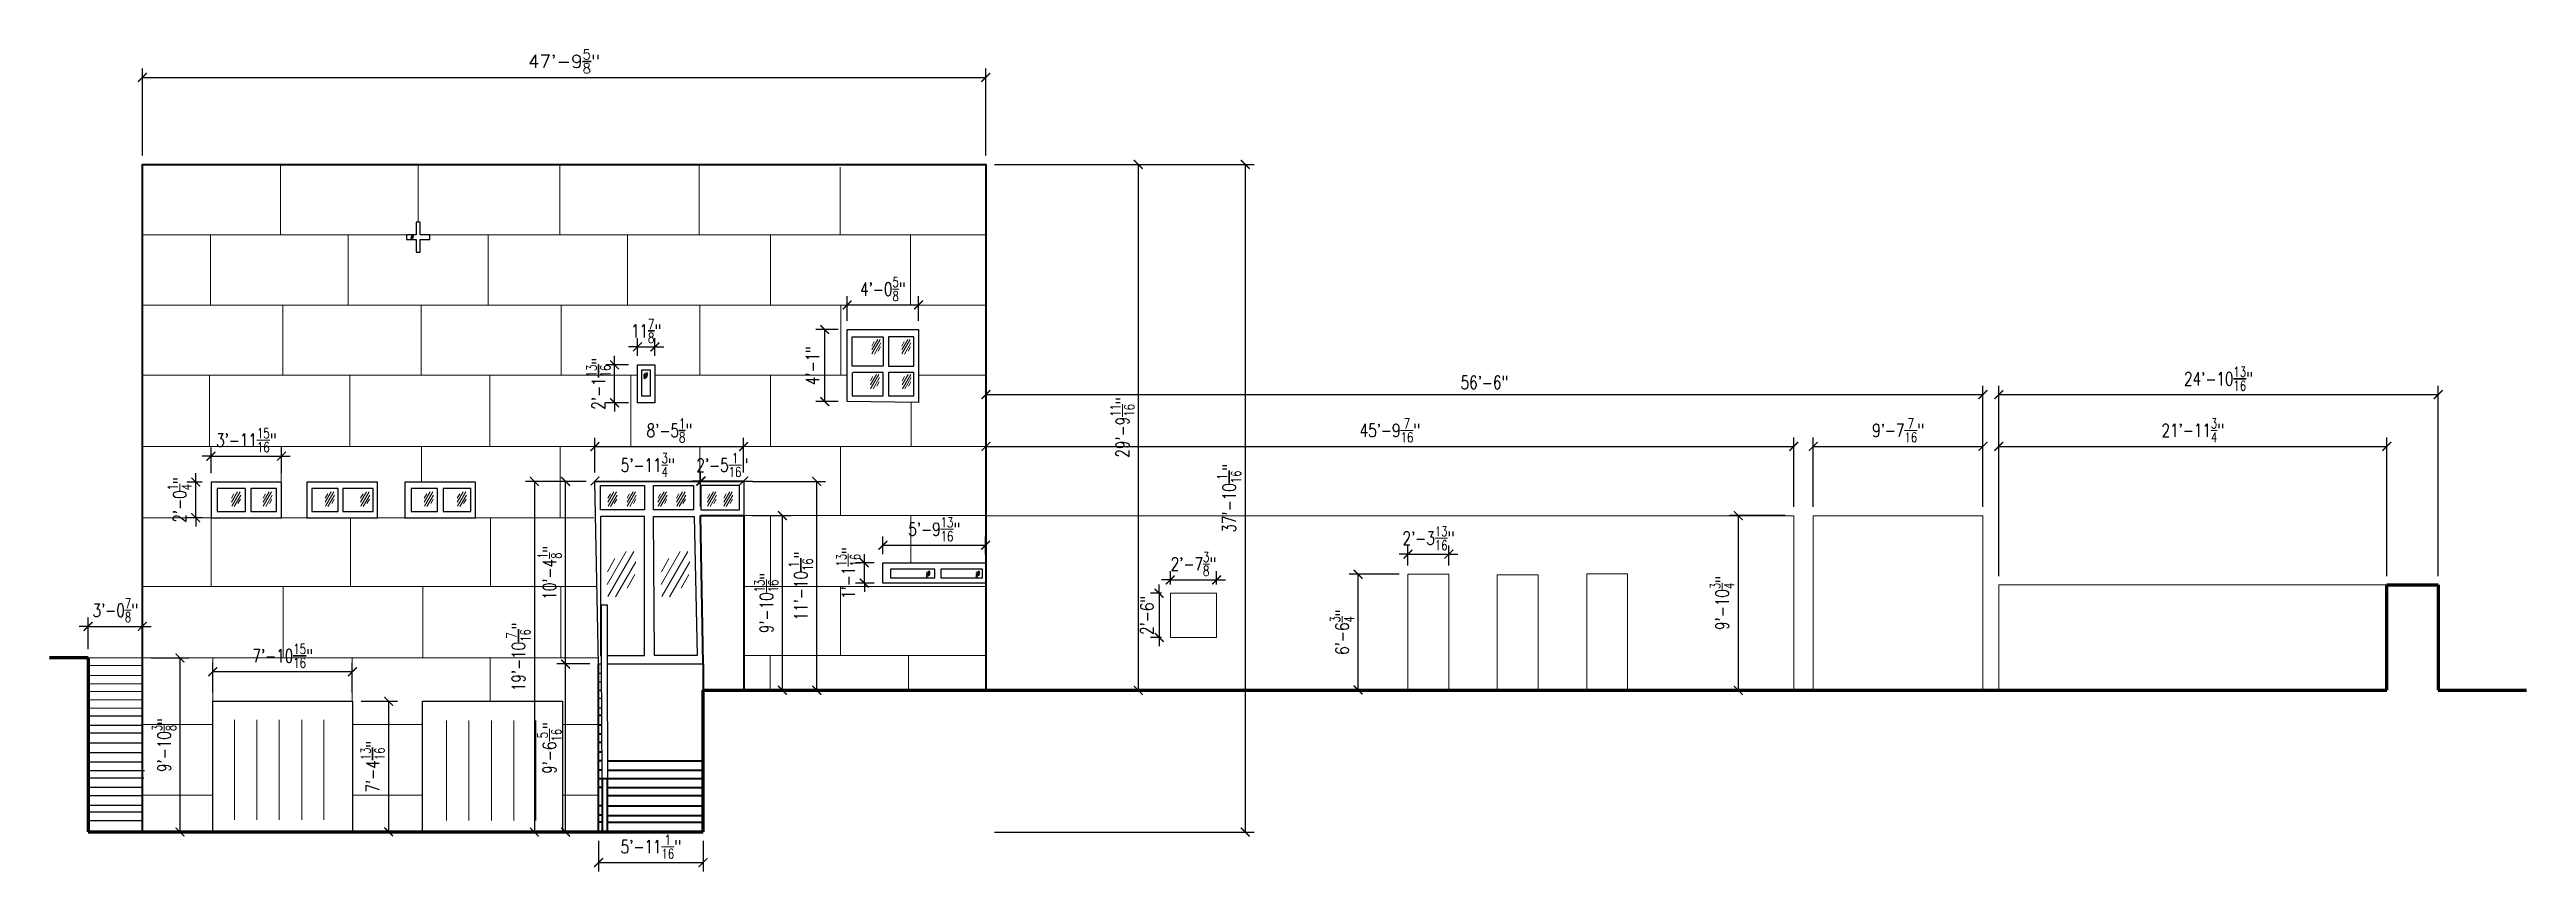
# Model space of a CAD drawing. Header units: inches. Extents: x -4012361 to -4008495, y 4010077 to 4012579.
# Drawn here: x -4012361 to -4010676, y 4011725 to 4012284 of the extents above; entities that cross this region are included whole.
import ezdxf

# ---------------------------------------------------------------- set-up
doc = ezdxf.new("R2010")
doc.units = ezdxf.units.IN
doc.header["$LTSCALE"] = 0.5
doc.header["$MEASUREMENT"] = 0
doc.layers.get('0').update_dxf_attribs({"color": 250})
doc.layers.get('Defpoints').update_dxf_attribs({"color": 250})
for name, color, linetype, lineweight in [('Cut', 250, 'Continuous', 60), ('Distant Edges', 250, 'Continuous', 18), ('Large Dimensions', 1, 'Continuous', 30), ('Small Dimensions', 170, 'Continuous', 15), ('Surface Edge', 250, 'Continuous', 25), ('Texture', 250, 'Continuous', 9), ('Thickest Edge', 250, 'Continuous', 40)]:
    doc.layers.add(name, color=color, linetype=linetype, lineweight=lineweight)
doc.styles.add('Arch-Dim', font='romans.shx', dxfattribs={"width": 0.75})
doc.styles.add('RomanS', font='romans.shx')
doc.dimstyles.new('Annotative', dxfattribs={"dimscale": 96, "dimtxt": 0.09375, "dimasz": 0.0625, "dimexe": 0.0625, "dimexo": 0.0625, "dimgap": 0.03125, "dimtad": 1, "dimdec": 4, "dimzin": 3, "dimdsep": 46, "dimlunit": 4, "dimtxsty": 'Arch-Dim', "dimblk": 'ARCHTICK', "dimcen": 0.09375, "dimazin": 2, "dimtfac": 0.75, "dimtdec": 4, "dimtix": 1, "dimtmove": 2, "dimatfit": 3, "dimfxl": 1, "dimtolj": 1, "dimtzin": 0, "dimarcsym": 0})

msp = doc.modelspace()

# ---------------------------------------------------------------- blocks, each defined once
blk = doc.blocks.new('_ArchTick')
at = {"color": 0, "linetype": 'ByBlock', "const_width": 0.15}
blk.add_lwpolyline([(-0.5, -0.5), (0.5, 0.5)], dxfattribs=at)
blk = doc.blocks.new('*D22')
at = {"layer": 'Defpoints', "color": 0, "transparency": 16777216}
for p in [(-4011724.1, 4012264.9), (-4012297.7, 4012205.7), (-4011724.1, 4012205.7)]:
    blk.add_point(p, dxfattribs=at)
at = {"layer": 'Large Dimensions', "color": 0, "lineweight": -2, "transparency": 16777216}
for p, q in [((-4012297.7, 4012211.7), (-4012297.7, 4012270.9)), ((-4012297.7, 4012264.9), (-4011724.1, 4012264.9)), ((-4011724.1, 4012211.7), (-4011724.1, 4012270.9))]:
    blk.add_line(p, q, dxfattribs=at)
at = {"layer": 'Large Dimensions', "color": 0, "lineweight": -2, "transparency": 16777216, "xscale": 6, "yscale": 6, "zscale": 6, "rotation": 180}
blk.add_blockref('_ArchTick', (-4012297.7, 4012264.9), dxfattribs=at)
at = {"layer": 'Large Dimensions', "color": 0, "lineweight": -2, "transparency": 16777216, "xscale": 6, "yscale": 6, "zscale": 6}
blk.add_blockref('_ArchTick', (-4011724.1, 4012264.9), dxfattribs=at)
at = {"layer": 'Large Dimensions', "color": 0, "transparency": 16777216, "insert": (-4012010.9, 4012275.8), "char_height": 9, "attachment_point": 5, "style": 'RomanS'}
blk.add_mtext('\\A1;47\'-9{\\H0.75x;\\S5/8;}"', dxfattribs=at)
blk = doc.blocks.new('*D23')
at = {"layer": 'Defpoints', "color": 0, "transparency": 16777216}
for p in [(-4011724.1, 4012205.7), (-4011724.1, 4011751.6), (-4011547.7, 4011751.6)]:
    blk.add_point(p, dxfattribs=at)
at = {"layer": 'Large Dimensions', "color": 0, "lineweight": -2, "transparency": 16777216}
for p, q in [((-4011718.1, 4012205.7), (-4011541.7, 4012205.7)), ((-4011547.7, 4012205.7), (-4011547.7, 4011751.6)), ((-4011718.1, 4011751.6), (-4011541.7, 4011751.6))]:
    blk.add_line(p, q, dxfattribs=at)
at = {"layer": 'Large Dimensions', "color": 0, "lineweight": -2, "transparency": 16777216, "xscale": 6, "yscale": 6, "zscale": 6}
for p, rotation in [((-4011547.7, 4012205.7), 90), ((-4011547.7, 4011751.6), 270)]:
    blk.add_blockref('_ArchTick', p, dxfattribs=dict(at, rotation=rotation))
at = {"layer": 'Large Dimensions', "color": 0, "transparency": 16777216, "insert": (-4011558.6, 4011978.7), "char_height": 9, "attachment_point": 5, "rotation": 90, "style": 'Arch-Dim'}
blk.add_mtext('\\A1;37\'-10{\\H0.75x;\\S1/16;}"', dxfattribs=at)
blk = doc.blocks.new('*D24')
at = {"layer": 'Defpoints', "color": 0, "transparency": 16777216}
for p in [(-4011046, 4012049.1), (-4011724, 4011966.8), (-4011046, 4011966.8)]:
    blk.add_point(p, dxfattribs=at)
at = {"layer": 'Large Dimensions', "color": 0, "lineweight": -2, "transparency": 16777216}
for p, q in [((-4011724, 4011972.8), (-4011724, 4012055.1)), ((-4011724, 4012049.1), (-4011046, 4012049.1)), ((-4011046, 4011972.8), (-4011046, 4012055.1))]:
    blk.add_line(p, q, dxfattribs=at)
at = {"layer": 'Large Dimensions', "color": 0, "lineweight": -2, "transparency": 16777216, "xscale": 6, "yscale": 6, "zscale": 6, "rotation": 180}
blk.add_blockref('_ArchTick', (-4011724, 4012049.1), dxfattribs=at)
at = {"layer": 'Large Dimensions', "color": 0, "lineweight": -2, "transparency": 16777216, "xscale": 6, "yscale": 6, "zscale": 6}
blk.add_blockref('_ArchTick', (-4011046, 4012049.1), dxfattribs=at)
at = {"layer": 'Large Dimensions', "color": 0, "transparency": 16777216, "insert": (-4011385, 4012057.4), "char_height": 9, "attachment_point": 5, "style": 'Arch-Dim'}
blk.add_mtext('\\A1;56\'-6"', dxfattribs=at)
blk = doc.blocks.new('*D25')
at = {"layer": 'Defpoints', "color": 0, "transparency": 16777216}
for p in [(-4011174.6, 4012013.9), (-4011724, 4011966.8), (-4011174.6, 4011966.8)]:
    blk.add_point(p, dxfattribs=at)
at = {"layer": 'Small Dimensions', "color": 0, "lineweight": -2, "transparency": 16777216}
for p, q in [((-4011724, 4011972.8), (-4011724, 4012019.9)), ((-4011724, 4012013.9), (-4011174.6, 4012013.9)), ((-4011174.6, 4011972.8), (-4011174.6, 4012019.9))]:
    blk.add_line(p, q, dxfattribs=at)
at = {"layer": 'Small Dimensions', "color": 0, "lineweight": -2, "transparency": 16777216, "xscale": 6, "yscale": 6, "zscale": 6, "rotation": 180}
blk.add_blockref('_ArchTick', (-4011724, 4012013.9), dxfattribs=at)
at = {"layer": 'Small Dimensions', "color": 0, "lineweight": -2, "transparency": 16777216, "xscale": 6, "yscale": 6, "zscale": 6}
blk.add_blockref('_ArchTick', (-4011174.6, 4012013.9), dxfattribs=at)
at = {"layer": 'Small Dimensions', "color": 0, "transparency": 16777216, "insert": (-4011449.3, 4012024.8), "char_height": 9, "attachment_point": 5, "style": 'Arch-Dim'}
blk.add_mtext('\\A1;45\'-9{\\H0.75x;\\S7/16;}"', dxfattribs=at)
blk = doc.blocks.new('*D26')
at = {"layer": 'Defpoints', "color": 0, "transparency": 16777216}
for p in [(-4011046, 4012013.9), (-4011161.4, 4011966.8), (-4011046, 4011966.8)]:
    blk.add_point(p, dxfattribs=at)
at = {"layer": 'Small Dimensions', "color": 0, "lineweight": -2, "transparency": 16777216}
for p, q in [((-4011161.4, 4011972.8), (-4011161.4, 4012019.9)), ((-4011161.4, 4012013.9), (-4011046, 4012013.9)), ((-4011046, 4011972.8), (-4011046, 4012019.9))]:
    blk.add_line(p, q, dxfattribs=at)
at = {"layer": 'Small Dimensions', "color": 0, "lineweight": -2, "transparency": 16777216, "xscale": 6, "yscale": 6, "zscale": 6, "rotation": 180}
blk.add_blockref('_ArchTick', (-4011161.4, 4012013.9), dxfattribs=at)
at = {"layer": 'Small Dimensions', "color": 0, "lineweight": -2, "transparency": 16777216, "xscale": 6, "yscale": 6, "zscale": 6}
blk.add_blockref('_ArchTick', (-4011046, 4012013.9), dxfattribs=at)
at = {"layer": 'Small Dimensions', "color": 0, "transparency": 16777216, "insert": (-4011103.7, 4012024.8), "char_height": 9, "attachment_point": 5, "style": 'Arch-Dim'}
blk.add_mtext('\\A1;9\'-7{\\H0.75x;\\S7/16;}"', dxfattribs=at)
blk = doc.blocks.new('*D27')
at = {"layer": 'Defpoints', "color": 0, "transparency": 16777216}
for p in [(-4010771.4, 4012013.9), (-4011035.2, 4011919.7), (-4010771.4, 4011919.7)]:
    blk.add_point(p, dxfattribs=at)
at = {"layer": 'Small Dimensions', "color": 0, "lineweight": -2, "transparency": 16777216}
for p, q in [((-4011035.2, 4011925.7), (-4011035.2, 4012019.9)), ((-4011035.2, 4012013.9), (-4010771.4, 4012013.9)), ((-4010771.4, 4011925.7), (-4010771.4, 4012019.9))]:
    blk.add_line(p, q, dxfattribs=at)
at = {"layer": 'Small Dimensions', "color": 0, "lineweight": -2, "transparency": 16777216, "xscale": 6, "yscale": 6, "zscale": 6, "rotation": 180}
blk.add_blockref('_ArchTick', (-4011035.2, 4012013.9), dxfattribs=at)
at = {"layer": 'Small Dimensions', "color": 0, "lineweight": -2, "transparency": 16777216, "xscale": 6, "yscale": 6, "zscale": 6}
blk.add_blockref('_ArchTick', (-4010771.4, 4012013.9), dxfattribs=at)
at = {"layer": 'Small Dimensions', "color": 0, "transparency": 16777216, "insert": (-4010903.3, 4012024.8), "char_height": 9, "attachment_point": 5, "style": 'Arch-Dim'}
blk.add_mtext('\\A1;21\'-11{\\H0.75x;\\S3/4;}"', dxfattribs=at)
blk = doc.blocks.new('*D28')
at = {"layer": 'Defpoints', "color": 0, "transparency": 16777216}
for p in [(-4011724.1, 4012205.7), (-4011724.1, 4011848), (-4011620.4, 4011848)]:
    blk.add_point(p, dxfattribs=at)
at = {"layer": 'Small Dimensions', "color": 0, "lineweight": -2, "transparency": 16777216}
for p, q in [((-4011718.1, 4012205.7), (-4011614.4, 4012205.7)), ((-4011620.4, 4012205.7), (-4011620.4, 4011848)), ((-4011718.1, 4011848), (-4011614.4, 4011848))]:
    blk.add_line(p, q, dxfattribs=at)
at = {"layer": 'Small Dimensions', "color": 0, "lineweight": -2, "transparency": 16777216, "xscale": 6, "yscale": 6, "zscale": 6}
for p, rotation in [((-4011620.4, 4012205.7), 90), ((-4011620.4, 4011848), 270)]:
    blk.add_blockref('_ArchTick', p, dxfattribs=dict(at, rotation=rotation))
at = {"layer": 'Small Dimensions', "color": 0, "transparency": 16777216, "insert": (-4011631.2, 4012026.8), "char_height": 9, "attachment_point": 5, "rotation": 90, "style": 'Arch-Dim'}
blk.add_mtext('\\A1;29\'-9{\\H0.75x;\\S11/16;}"', dxfattribs=at)
blk = doc.blocks.new('*D30')
at = {"layer": 'Defpoints', "color": 0, "transparency": 16777216}
for p in [(-4011989.9, 4011990.1), (-4012031.1, 4011751.6), (-4011987.4, 4011751.6)]:
    blk.add_point(p, dxfattribs=at)
at = {"layer": 'Large Dimensions', "color": 0, "lineweight": -2, "transparency": 16777216}
for p, q in [((-4011995.9, 4011990.1), (-4012037.1, 4011990.1)), ((-4012031.1, 4011990.1), (-4012031.1, 4011751.6)), ((-4011993.4, 4011751.6), (-4012037.1, 4011751.6))]:
    blk.add_line(p, q, dxfattribs=at)
at = {"layer": 'Large Dimensions', "color": 0, "lineweight": -2, "transparency": 16777216, "xscale": 6, "yscale": 6, "zscale": 6}
for p, rotation in [((-4012031.1, 4011990.1), 90), ((-4012031.1, 4011751.6), 270)]:
    blk.add_blockref('_ArchTick', p, dxfattribs=dict(at, rotation=rotation))
at = {"layer": 'Large Dimensions', "color": 0, "transparency": 16777216, "insert": (-4012041.9, 4011870.8), "char_height": 9, "attachment_point": 5, "rotation": 90, "style": 'Arch-Dim'}
blk.add_mtext('\\A1;19\'-10{\\H0.75x;\\S7/16;}"', dxfattribs=at)
blk = doc.blocks.new('*D31')
at = {"layer": 'Defpoints', "color": 0, "transparency": 16777216}
for p in [(-4011888.8, 4011990.1), (-4011839.1, 4011990.1), (-4011888.8, 4011848)]:
    blk.add_point(p, dxfattribs=at)
at = {"layer": 'Large Dimensions', "color": 0, "lineweight": -2, "transparency": 16777216}
for p, q in [((-4011882.8, 4011990.1), (-4011833.1, 4011990.1)), ((-4011839.1, 4011848), (-4011839.1, 4011990.1)), ((-4011882.8, 4011848), (-4011833.1, 4011848))]:
    blk.add_line(p, q, dxfattribs=at)
at = {"layer": 'Large Dimensions', "color": 0, "lineweight": -2, "transparency": 16777216, "xscale": 6, "yscale": 6, "zscale": 6}
for p, rotation in [((-4011839.1, 4011990.1), 90), ((-4011839.1, 4011848), 270)]:
    blk.add_blockref('_ArchTick', p, dxfattribs=dict(at, rotation=rotation))
at = {"layer": 'Large Dimensions', "color": 0, "transparency": 16777216, "insert": (-4011849.9, 4011919), "char_height": 9, "attachment_point": 5, "rotation": 90, "style": 'Arch-Dim'}
blk.add_mtext('\\A1;11\'-10{\\H0.75x;\\S1/16;}"', dxfattribs=at)
blk = doc.blocks.new('*D32')
at = {"layer": 'Defpoints', "color": 0, "transparency": 16777216}
for p in [(-4011888.8, 4012013.8), (-4011989.9, 4011990.1), (-4011888.8, 4011990.1)]:
    blk.add_point(p, dxfattribs=at)
at = {"layer": 'Large Dimensions', "color": 0, "lineweight": -2, "transparency": 16777216}
for p, q in [((-4011989.9, 4011996.1), (-4011989.9, 4012019.8)), ((-4011989.9, 4012013.8), (-4011888.8, 4012013.8)), ((-4011888.8, 4011996.1), (-4011888.8, 4012019.8))]:
    blk.add_line(p, q, dxfattribs=at)
at = {"layer": 'Large Dimensions', "color": 0, "lineweight": -2, "transparency": 16777216, "xscale": 6, "yscale": 6, "zscale": 6, "rotation": 180}
blk.add_blockref('_ArchTick', (-4011989.9, 4012013.8), dxfattribs=at)
at = {"layer": 'Large Dimensions', "color": 0, "lineweight": -2, "transparency": 16777216, "xscale": 6, "yscale": 6, "zscale": 6}
blk.add_blockref('_ArchTick', (-4011888.8, 4012013.8), dxfattribs=at)
at = {"layer": 'Large Dimensions', "color": 0, "transparency": 16777216, "insert": (-4011939.3, 4012024.7), "char_height": 9, "attachment_point": 5, "style": 'Arch-Dim'}
blk.add_mtext('\\A1;8\'-5{\\H0.75x;\\S1/8;}"', dxfattribs=at)
blk = doc.blocks.new('*D33')
at = {"layer": 'Defpoints', "color": 0, "transparency": 16777216}
for p in [(-4011989.9, 4011990.1), (-4011918.1, 4011990.3), (-4011918.1, 4011966.8)]:
    blk.add_point(p, dxfattribs=at)
at = {"layer": 'Small Dimensions', "color": 0, "lineweight": -2, "transparency": 16777216}
for p, q in [((-4011989.9, 4011996.1), (-4011989.9, 4011996.3)), ((-4011918.1, 4011972.8), (-4011918.1, 4011996.3)), ((-4011989.9, 4011990.3), (-4011918.1, 4011990.3))]:
    blk.add_line(p, q, dxfattribs=at)
at = {"layer": 'Small Dimensions', "color": 0, "lineweight": -2, "transparency": 16777216, "xscale": 6, "yscale": 6, "zscale": 6, "rotation": 180}
blk.add_blockref('_ArchTick', (-4011989.9, 4011990.3), dxfattribs=at)
at = {"layer": 'Small Dimensions', "color": 0, "lineweight": -2, "transparency": 16777216, "xscale": 6, "yscale": 6, "zscale": 6}
blk.add_blockref('_ArchTick', (-4011918.1, 4011990.3), dxfattribs=at)
at = {"layer": 'Small Dimensions', "color": 0, "transparency": 16777216, "insert": (-4011954, 4012001.2), "char_height": 9, "attachment_point": 5, "style": 'Arch-Dim'}
blk.add_mtext('\\A1;5\'-11{\\H0.75x;\\S3/4;}"', dxfattribs=at)
blk = doc.blocks.new('*D34')
at = {"layer": 'Defpoints', "color": 0, "transparency": 16777216}
for p in [(-4011917.8, 4011990.3), (-4011917.8, 4011990.1), (-4011888.8, 4011990.1)]:
    blk.add_point(p, dxfattribs=at)
at = {"layer": 'Small Dimensions', "color": 0, "lineweight": -2, "transparency": 16777216}
for p, q in [((-4011917.8, 4011996.1), (-4011917.8, 4011996.3)), ((-4011888.8, 4011996.1), (-4011888.8, 4011996.3)), ((-4011917.8, 4011990.3), (-4011923.8, 4011990.3)), ((-4011888.8, 4011990.3), (-4011917.8, 4011990.3)), ((-4011888.8, 4011990.3), (-4011882.8, 4011990.3))]:
    blk.add_line(p, q, dxfattribs=at)
at = {"layer": 'Small Dimensions', "color": 0, "lineweight": -2, "transparency": 16777216, "xscale": 6, "yscale": 6, "zscale": 6}
blk.add_blockref('_ArchTick', (-4011917.8, 4011990.3), dxfattribs=at)
at = {"layer": 'Small Dimensions', "color": 0, "lineweight": -2, "transparency": 16777216, "xscale": 6, "yscale": 6, "zscale": 6, "rotation": 180}
blk.add_blockref('_ArchTick', (-4011888.8, 4011990.3), dxfattribs=at)
at = {"layer": 'Small Dimensions', "color": 0, "transparency": 16777216, "insert": (-4011903.3, 4012001.2), "char_height": 9, "attachment_point": 5, "style": 'Arch-Dim'}
blk.add_mtext('\\A1;2\'-5{\\H0.75x;\\S1/16;}"', dxfattribs=at)
blk = doc.blocks.new('*D36')
at = {"layer": 'Defpoints', "color": 0, "transparency": 16777216}
for p in [(-4012009.9, 4011990.1), (-4011989.9, 4011990.1), (-4011987.4, 4011865.9)]:
    blk.add_point(p, dxfattribs=at)
at = {"layer": 'Small Dimensions', "color": 0, "lineweight": -2, "transparency": 16777216}
for p, q in [((-4011995.9, 4011990.1), (-4012015.9, 4011990.1)), ((-4012009.9, 4011865.9), (-4012009.9, 4011990.1)), ((-4011993.4, 4011865.9), (-4012015.9, 4011865.9))]:
    blk.add_line(p, q, dxfattribs=at)
at = {"layer": 'Small Dimensions', "color": 0, "lineweight": -2, "transparency": 16777216, "xscale": 6, "yscale": 6, "zscale": 6}
for p, rotation in [((-4012009.9, 4011990.1), 90), ((-4012009.9, 4011865.9), 270)]:
    blk.add_blockref('_ArchTick', p, dxfattribs=dict(at, rotation=rotation))
at = {"layer": 'Small Dimensions', "color": 0, "transparency": 16777216, "insert": (-4012020.8, 4011928), "char_height": 9, "attachment_point": 5, "rotation": 90, "style": 'Arch-Dim'}
blk.add_mtext('\\A1;10\'-4{\\H0.75x;\\S1/8;}"', dxfattribs=at)
blk = doc.blocks.new('*D37')
at = {"layer": 'Defpoints', "color": 0, "transparency": 16777216}
for p in [(-4012009.9, 4011865.9), (-4011987.4, 4011865.9), (-4011987.4, 4011751.6)]:
    blk.add_point(p, dxfattribs=at)
at = {"layer": 'Small Dimensions', "color": 0, "lineweight": -2, "transparency": 16777216}
for p, q in [((-4011993.4, 4011865.9), (-4012015.9, 4011865.9)), ((-4012009.9, 4011751.6), (-4012009.9, 4011865.9)), ((-4011993.4, 4011751.6), (-4012015.9, 4011751.6))]:
    blk.add_line(p, q, dxfattribs=at)
at = {"layer": 'Small Dimensions', "color": 0, "lineweight": -2, "transparency": 16777216, "xscale": 6, "yscale": 6, "zscale": 6}
for p, rotation in [((-4012009.9, 4011865.9), 90), ((-4012009.9, 4011751.6), 270)]:
    blk.add_blockref('_ArchTick', p, dxfattribs=dict(at, rotation=rotation))
at = {"layer": 'Small Dimensions', "color": 0, "transparency": 16777216, "insert": (-4012020.8, 4011808.8), "char_height": 9, "attachment_point": 5, "rotation": 90, "style": 'Arch-Dim'}
blk.add_mtext('\\A1;9\'-6{\\H0.75x;\\S5/16;}"', dxfattribs=at)
blk = doc.blocks.new('*D38')
at = {"layer": 'Defpoints', "color": 0, "transparency": 16777216}
for p in [(-4011888.8, 4011966.8), (-4011862.4, 4011966.8), (-4011888.8, 4011848)]:
    blk.add_point(p, dxfattribs=at)
at = {"layer": 'Small Dimensions', "color": 0, "lineweight": -2, "transparency": 16777216}
for p, q in [((-4011882.8, 4011966.8), (-4011856.4, 4011966.8)), ((-4011862.4, 4011848), (-4011862.4, 4011966.8)), ((-4011882.8, 4011848), (-4011856.4, 4011848))]:
    blk.add_line(p, q, dxfattribs=at)
at = {"layer": 'Small Dimensions', "color": 0, "lineweight": -2, "transparency": 16777216, "xscale": 6, "yscale": 6, "zscale": 6}
for p, rotation in [((-4011862.4, 4011966.8), 90), ((-4011862.4, 4011848), 270)]:
    blk.add_blockref('_ArchTick', p, dxfattribs=dict(at, rotation=rotation))
at = {"layer": 'Small Dimensions', "color": 0, "transparency": 16777216, "insert": (-4011873.3, 4011907.4), "char_height": 9, "attachment_point": 5, "rotation": 90, "style": 'Arch-Dim'}
blk.add_mtext('\\A1;9\'-10{\\H0.75x;\\S13/16;}"', dxfattribs=at)
blk = doc.blocks.new('*D39')
at = {"layer": 'Defpoints', "color": 0, "transparency": 16777216}
for p in [(-4012203.1, 4012007.2), (-4012251, 4011989.6), (-4012203.1, 4011989.6)]:
    blk.add_point(p, dxfattribs=at)
at = {"layer": 'Small Dimensions', "color": 0, "lineweight": -2, "transparency": 16777216}
for p, q in [((-4012251, 4011995.6), (-4012251, 4012013.2)), ((-4012203.1, 4011995.6), (-4012203.1, 4012013.2)), ((-4012251, 4012007.2), (-4012257, 4012007.2)), ((-4012251, 4012007.2), (-4012203.1, 4012007.2)), ((-4012203.1, 4012007.2), (-4012197.1, 4012007.2))]:
    blk.add_line(p, q, dxfattribs=at)
at = {"layer": 'Small Dimensions', "color": 0, "lineweight": -2, "transparency": 16777216, "xscale": 6, "yscale": 6, "zscale": 6}
blk.add_blockref('_ArchTick', (-4012251, 4012007.2), dxfattribs=at)
at = {"layer": 'Small Dimensions', "color": 0, "lineweight": -2, "transparency": 16777216, "xscale": 6, "yscale": 6, "zscale": 6, "rotation": 180}
blk.add_blockref('_ArchTick', (-4012203.1, 4012007.2), dxfattribs=at)
at = {"layer": 'Small Dimensions', "color": 0, "transparency": 16777216, "insert": (-4012227, 4012018.1), "char_height": 9, "attachment_point": 5, "style": 'Arch-Dim'}
blk.add_mtext('\\A1;3\'-11{\\H0.75x;\\S15/16;}"', dxfattribs=at)
blk = doc.blocks.new('*D40')
at = {"layer": 'Defpoints', "color": 0, "transparency": 16777216}
for p in [(-4012261.4, 4011989.6), (-4012251, 4011989.6), (-4012251, 4011965.4)]:
    blk.add_point(p, dxfattribs=at)
at = {"layer": 'Small Dimensions', "color": 0, "lineweight": -2, "transparency": 16777216}
for p, q in [((-4012261.4, 4011989.6), (-4012261.4, 4011995.6)), ((-4012257, 4011989.6), (-4012267.4, 4011989.6)), ((-4012261.4, 4011965.4), (-4012261.4, 4011989.6)), ((-4012257, 4011965.4), (-4012267.4, 4011965.4)), ((-4012261.4, 4011965.4), (-4012261.4, 4011959.4))]:
    blk.add_line(p, q, dxfattribs=at)
at = {"layer": 'Small Dimensions', "color": 0, "lineweight": -2, "transparency": 16777216, "xscale": 6, "yscale": 6, "zscale": 6}
for p, rotation in [((-4012261.4, 4011989.6), 270), ((-4012261.4, 4011965.4), 90)]:
    blk.add_blockref('_ArchTick', p, dxfattribs=dict(at, rotation=rotation))
at = {"layer": 'Small Dimensions', "color": 0, "transparency": 16777216, "insert": (-4012272.3, 4011977.5), "char_height": 9, "attachment_point": 5, "rotation": 90, "style": 'Arch-Dim'}
blk.add_mtext('\\A1;2\'-0{\\H0.75x;\\S1/4;}"', dxfattribs=at)
blk = doc.blocks.new('*D41')
at = {"layer": 'Defpoints', "color": 0, "transparency": 16777216}
for p in [(-4011769.8, 4012110.1), (-4011818.4, 4012093.4), (-4011769.8, 4012093.4)]:
    blk.add_point(p, dxfattribs=at)
at = {"layer": 'Small Dimensions', "color": 0, "lineweight": -2, "transparency": 16777216}
for p, q in [((-4011818.4, 4012099.4), (-4011818.4, 4012116.1)), ((-4011769.8, 4012099.4), (-4011769.8, 4012116.1)), ((-4011818.4, 4012110.1), (-4011769.8, 4012110.1))]:
    blk.add_line(p, q, dxfattribs=at)
at = {"layer": 'Small Dimensions', "color": 0, "lineweight": -2, "transparency": 16777216, "xscale": 6, "yscale": 6, "zscale": 6, "rotation": 180}
blk.add_blockref('_ArchTick', (-4011818.4, 4012110.1), dxfattribs=at)
at = {"layer": 'Small Dimensions', "color": 0, "lineweight": -2, "transparency": 16777216, "xscale": 6, "yscale": 6, "zscale": 6}
blk.add_blockref('_ArchTick', (-4011769.8, 4012110.1), dxfattribs=at)
at = {"layer": 'Small Dimensions', "color": 0, "transparency": 16777216, "insert": (-4011794.1, 4012120.9), "char_height": 9, "attachment_point": 5, "style": 'Arch-Dim'}
blk.add_mtext('\\A1;4\'-0{\\H0.75x;\\S5/8;}"', dxfattribs=at)
blk = doc.blocks.new('*D42')
at = {"layer": 'Defpoints', "color": 0, "transparency": 16777216}
for p in [(-4011818.4, 4012093.4), (-4011833.7, 4012044.4), (-4011818.4, 4012044.4)]:
    blk.add_point(p, dxfattribs=at)
at = {"layer": 'Small Dimensions', "color": 0, "lineweight": -2, "transparency": 16777216}
for p, q in [((-4011824.4, 4012093.4), (-4011839.7, 4012093.4)), ((-4011833.7, 4012093.4), (-4011833.7, 4012044.4)), ((-4011824.4, 4012044.4), (-4011839.7, 4012044.4))]:
    blk.add_line(p, q, dxfattribs=at)
at = {"layer": 'Small Dimensions', "color": 0, "lineweight": -2, "transparency": 16777216, "xscale": 6, "yscale": 6, "zscale": 6}
for p, rotation in [((-4011833.7, 4012093.4), 90), ((-4011833.7, 4012044.4), 270)]:
    blk.add_blockref('_ArchTick', p, dxfattribs=dict(at, rotation=rotation))
at = {"layer": 'Small Dimensions', "color": 0, "transparency": 16777216, "insert": (-4011842, 4012068.9), "char_height": 9, "attachment_point": 5, "rotation": 90, "style": 'Arch-Dim'}
blk.add_mtext('\\A1;4\'-1"', dxfattribs=at)
blk = doc.blocks.new('*D43')
at = {"layer": 'Defpoints', "color": 0, "transparency": 16777216}
for p in [(-4011794.1, 4011946.6), (-4011794.1, 4011934.7), (-4011724.3, 4011934.7)]:
    blk.add_point(p, dxfattribs=at)
at = {"layer": 'Small Dimensions', "color": 0, "lineweight": -2, "transparency": 16777216}
for p, q in [((-4011794.1, 4011940.7), (-4011794.1, 4011952.6)), ((-4011724.3, 4011946.6), (-4011794.1, 4011946.6)), ((-4011724.3, 4011940.7), (-4011724.3, 4011952.6))]:
    blk.add_line(p, q, dxfattribs=at)
at = {"layer": 'Small Dimensions', "color": 0, "lineweight": -2, "transparency": 16777216, "xscale": 6, "yscale": 6, "zscale": 6, "rotation": 180}
blk.add_blockref('_ArchTick', (-4011794.1, 4011946.6), dxfattribs=at)
at = {"layer": 'Small Dimensions', "color": 0, "lineweight": -2, "transparency": 16777216, "xscale": 6, "yscale": 6, "zscale": 6}
blk.add_blockref('_ArchTick', (-4011724.3, 4011946.6), dxfattribs=at)
at = {"layer": 'Small Dimensions', "color": 0, "transparency": 16777216, "insert": (-4011759.2, 4011957.5), "char_height": 9, "attachment_point": 5, "style": 'Arch-Dim'}
blk.add_mtext('\\A1;5\'-9{\\H0.75x;\\S13/16;}"', dxfattribs=at)
blk = doc.blocks.new('*D44')
at = {"layer": 'Defpoints', "color": 0, "transparency": 16777216}
for p in [(-4011806.7, 4011934.7), (-4011794.1, 4011934.7), (-4011794.1, 4011920.9)]:
    blk.add_point(p, dxfattribs=at)
at = {"layer": 'Small Dimensions', "color": 0, "lineweight": -2, "transparency": 16777216}
for p, q in [((-4011800.1, 4011934.7), (-4011812.7, 4011934.7)), ((-4011806.7, 4011934.7), (-4011806.7, 4011940.7)), ((-4011806.7, 4011920.9), (-4011806.7, 4011934.7)), ((-4011800.1, 4011920.9), (-4011812.7, 4011920.9)), ((-4011806.7, 4011920.9), (-4011806.7, 4011914.9))]:
    blk.add_line(p, q, dxfattribs=at)
at = {"layer": 'Small Dimensions', "color": 0, "lineweight": -2, "transparency": 16777216, "xscale": 6, "yscale": 6, "zscale": 6}
for p, rotation in [((-4011806.7, 4011934.7), 270), ((-4011806.7, 4011920.9), 90)]:
    blk.add_blockref('_ArchTick', p, dxfattribs=dict(at, rotation=rotation))
at = {"layer": 'Small Dimensions', "color": 0, "transparency": 16777216, "insert": (-4011817.6, 4011927.8), "char_height": 9, "attachment_point": 5, "rotation": 90, "style": 'Arch-Dim'}
blk.add_mtext('\\A1;1\'-1{\\H0.75x;\\S13/16;}"', dxfattribs=at)
blk = doc.blocks.new('*D45')
at = {"layer": 'Defpoints', "color": 0, "transparency": 16777216}
for p in [(-4011987.4, 4011751.6), (-4011916.4, 4011751.6), (-4011916.4, 4011730.8)]:
    blk.add_point(p, dxfattribs=at)
at = {"layer": 'Small Dimensions', "color": 0, "lineweight": -2, "transparency": 16777216}
for p, q in [((-4011987.4, 4011745.6), (-4011987.4, 4011724.8)), ((-4011916.4, 4011745.6), (-4011916.4, 4011724.8)), ((-4011987.4, 4011730.8), (-4011916.4, 4011730.8))]:
    blk.add_line(p, q, dxfattribs=at)
at = {"layer": 'Small Dimensions', "color": 0, "lineweight": -2, "transparency": 16777216, "xscale": 6, "yscale": 6, "zscale": 6, "rotation": 180}
blk.add_blockref('_ArchTick', (-4011987.4, 4011730.8), dxfattribs=at)
at = {"layer": 'Small Dimensions', "color": 0, "lineweight": -2, "transparency": 16777216, "xscale": 6, "yscale": 6, "zscale": 6}
blk.add_blockref('_ArchTick', (-4011916.4, 4011730.8), dxfattribs=at)
at = {"layer": 'Small Dimensions', "color": 0, "transparency": 16777216, "insert": (-4011951.9, 4011741.6), "char_height": 9, "attachment_point": 5, "style": 'Arch-Dim'}
blk.add_mtext('\\A1;5\'-11{\\H0.75x;\\S1/16;}"', dxfattribs=at)
blk = doc.blocks.new('*D46')
at = {"layer": 'Defpoints', "color": 0, "transparency": 16777216}
for p in [(-4012297.7, 4011870), (-4012297.7, 4011751.6), (-4012272.1, 4011751.6)]:
    blk.add_point(p, dxfattribs=at)
at = {"layer": 'Small Dimensions', "color": 0, "lineweight": -2, "transparency": 16777216}
for p, q in [((-4012291.7, 4011870), (-4012266.1, 4011870)), ((-4012272.1, 4011870), (-4012272.1, 4011751.6)), ((-4012291.7, 4011751.6), (-4012266.1, 4011751.6))]:
    blk.add_line(p, q, dxfattribs=at)
at = {"layer": 'Small Dimensions', "color": 0, "lineweight": -2, "transparency": 16777216, "xscale": 6, "yscale": 6, "zscale": 6}
for p, rotation in [((-4012272.1, 4011870), 90), ((-4012272.1, 4011751.6), 270)]:
    blk.add_blockref('_ArchTick', p, dxfattribs=dict(at, rotation=rotation))
at = {"layer": 'Small Dimensions', "color": 0, "transparency": 16777216, "insert": (-4012282.9, 4011810.8), "char_height": 9, "attachment_point": 5, "rotation": 90, "style": 'Arch-Dim'}
blk.add_mtext('\\A1;9\'-10{\\H0.75x;\\S3/8;}"', dxfattribs=at)
blk = doc.blocks.new('*D47')
at = {"layer": 'Defpoints', "color": 0, "transparency": 16777216}
for p in [(-4012154.9, 4011840.5), (-4012154.9, 4011751.7), (-4012130.2, 4011751.7)]:
    blk.add_point(p, dxfattribs=at)
at = {"layer": 'Large Dimensions', "color": 0, "lineweight": -2, "transparency": 16777216}
for p, q in [((-4012148.9, 4011840.5), (-4012124.2, 4011840.5)), ((-4012130.2, 4011840.5), (-4012130.2, 4011751.7)), ((-4012148.9, 4011751.7), (-4012124.2, 4011751.7))]:
    blk.add_line(p, q, dxfattribs=at)
at = {"layer": 'Large Dimensions', "color": 0, "lineweight": -2, "transparency": 16777216, "xscale": 6, "yscale": 6, "zscale": 6}
for p, rotation in [((-4012130.2, 4011840.5), 90), ((-4012130.2, 4011751.7), 270)]:
    blk.add_blockref('_ArchTick', p, dxfattribs=dict(at, rotation=rotation))
at = {"layer": 'Large Dimensions', "color": 0, "transparency": 16777216, "insert": (-4012141.1, 4011796.1), "char_height": 9, "attachment_point": 5, "rotation": 90, "style": 'Arch-Dim'}
blk.add_mtext('\\A1;7\'-4{\\H0.75x;\\S13/16;}"', dxfattribs=at)
blk = doc.blocks.new('*D48')
at = {"layer": 'Defpoints', "color": 0, "transparency": 16777216}
for p in [(-4012249.8, 4011860.6), (-4012249.8, 4011840.5), (-4012154.9, 4011840.5)]:
    blk.add_point(p, dxfattribs=at)
at = {"layer": 'Large Dimensions', "color": 0, "lineweight": -2, "transparency": 16777216}
for p, q in [((-4012249.8, 4011846.5), (-4012249.8, 4011866.6)), ((-4012154.9, 4011860.6), (-4012249.8, 4011860.6)), ((-4012154.9, 4011846.5), (-4012154.9, 4011866.6))]:
    blk.add_line(p, q, dxfattribs=at)
at = {"layer": 'Large Dimensions', "color": 0, "lineweight": -2, "transparency": 16777216, "xscale": 6, "yscale": 6, "zscale": 6, "rotation": 180}
blk.add_blockref('_ArchTick', (-4012249.8, 4011860.6), dxfattribs=at)
at = {"layer": 'Large Dimensions', "color": 0, "lineweight": -2, "transparency": 16777216, "xscale": 6, "yscale": 6, "zscale": 6}
blk.add_blockref('_ArchTick', (-4012154.9, 4011860.6), dxfattribs=at)
at = {"layer": 'Large Dimensions', "color": 0, "transparency": 16777216, "insert": (-4012202.3, 4011871.4), "char_height": 9, "attachment_point": 5, "style": 'Arch-Dim'}
blk.add_mtext('\\A1;7\'-10{\\H0.75x;\\S15/16;}"', dxfattribs=at)
blk = doc.blocks.new('*D49')
at = {"layer": 'Defpoints', "color": 0, "transparency": 16777216}
for p in [(-4011976.6, 4012069.4), (-4011961, 4012069.4), (-4011961, 4012043.6)]:
    blk.add_point(p, dxfattribs=at)
at = {"layer": 'Large Dimensions', "color": 0, "lineweight": -2, "transparency": 16777216}
for p, q in [((-4011967, 4012069.4), (-4011982.6, 4012069.4)), ((-4011976.6, 4012069.4), (-4011976.6, 4012075.4)), ((-4011976.6, 4012043.6), (-4011976.6, 4012069.4)), ((-4011967, 4012043.6), (-4011982.6, 4012043.6)), ((-4011976.6, 4012043.6), (-4011976.6, 4012037.6))]:
    blk.add_line(p, q, dxfattribs=at)
at = {"layer": 'Large Dimensions', "color": 0, "lineweight": -2, "transparency": 16777216, "xscale": 6, "yscale": 6, "zscale": 6}
for p, rotation in [((-4011976.6, 4012069.4), 270), ((-4011976.6, 4012043.6), 90)]:
    blk.add_blockref('_ArchTick', p, dxfattribs=dict(at, rotation=rotation))
at = {"layer": 'Large Dimensions', "color": 0, "transparency": 16777216, "insert": (-4011987.5, 4012056.5), "char_height": 9, "attachment_point": 5, "rotation": 90, "style": 'Arch-Dim'}
blk.add_mtext('\\A1;2\'-1{\\H0.75x;\\S13/16;}"', dxfattribs=at)
blk = doc.blocks.new('*D50')
at = {"layer": 'Defpoints', "color": 0, "transparency": 16777216}
for p in [(-4011949.1, 4012081.6), (-4011961, 4012069.4), (-4011949.1, 4012069.4)]:
    blk.add_point(p, dxfattribs=at)
at = {"layer": 'Large Dimensions', "color": 0, "lineweight": -2, "transparency": 16777216}
for p, q in [((-4011961, 4012081.6), (-4011967, 4012081.6)), ((-4011961, 4012075.4), (-4011961, 4012087.6)), ((-4011961, 4012081.6), (-4011949.1, 4012081.6)), ((-4011949.1, 4012075.4), (-4011949.1, 4012087.6)), ((-4011949.1, 4012081.6), (-4011943.1, 4012081.6))]:
    blk.add_line(p, q, dxfattribs=at)
at = {"layer": 'Large Dimensions', "color": 0, "lineweight": -2, "transparency": 16777216, "xscale": 6, "yscale": 6, "zscale": 6}
blk.add_blockref('_ArchTick', (-4011961, 4012081.6), dxfattribs=at)
at = {"layer": 'Large Dimensions', "color": 0, "lineweight": -2, "transparency": 16777216, "xscale": 6, "yscale": 6, "zscale": 6, "rotation": 180}
blk.add_blockref('_ArchTick', (-4011949.1, 4012081.6), dxfattribs=at)
at = {"layer": 'Large Dimensions', "color": 0, "transparency": 16777216, "insert": (-4011955.1, 4012092.4), "char_height": 9, "attachment_point": 5, "style": 'Arch-Dim'}
blk.add_mtext('\\A1;11{\\H0.75x;\\S7/8;}"', dxfattribs=at)
blk = doc.blocks.new('*D51')
at = {"layer": 'Defpoints', "color": 0, "transparency": 16777216}
for p in [(-4011598.6, 4011914), (-4011567.2, 4011923.1), (-4011567.2, 4011914)]:
    blk.add_point(p, dxfattribs=at)
at = {"layer": 'Small Dimensions', "color": 0, "lineweight": -2, "transparency": 16777216}
for p, q in [((-4011598.6, 4011920), (-4011598.6, 4011929.1)), ((-4011567.2, 4011920), (-4011567.2, 4011929.1)), ((-4011598.6, 4011923.1), (-4011604.6, 4011923.1)), ((-4011598.6, 4011923.1), (-4011567.2, 4011923.1)), ((-4011567.2, 4011923.1), (-4011561.2, 4011923.1))]:
    blk.add_line(p, q, dxfattribs=at)
at = {"layer": 'Small Dimensions', "color": 0, "lineweight": -2, "transparency": 16777216, "xscale": 6, "yscale": 6, "zscale": 6}
blk.add_blockref('_ArchTick', (-4011598.6, 4011923.1), dxfattribs=at)
at = {"layer": 'Small Dimensions', "color": 0, "lineweight": -2, "transparency": 16777216, "xscale": 6, "yscale": 6, "zscale": 6, "rotation": 180}
blk.add_blockref('_ArchTick', (-4011567.2, 4011923.1), dxfattribs=at)
at = {"layer": 'Small Dimensions', "color": 0, "transparency": 16777216, "insert": (-4011582.9, 4011933.9), "char_height": 9, "attachment_point": 5, "style": 'Arch-Dim'}
blk.add_mtext('\\A1;2\'-7{\\H0.75x;\\S3/8;}"', dxfattribs=at)
blk = doc.blocks.new('*D52')
at = {"layer": 'Defpoints', "color": 0, "transparency": 16777216}
for p in [(-4011598.6, 4011914), (-4011606.2, 4011884), (-4011598.6, 4011884)]:
    blk.add_point(p, dxfattribs=at)
at = {"layer": 'Small Dimensions', "color": 0, "lineweight": -2, "transparency": 16777216}
for p, q in [((-4011604.6, 4011914), (-4011612.2, 4011914)), ((-4011606.2, 4011914), (-4011606.2, 4011920)), ((-4011606.2, 4011914), (-4011606.2, 4011884)), ((-4011604.6, 4011884), (-4011612.2, 4011884)), ((-4011606.2, 4011884), (-4011606.2, 4011878))]:
    blk.add_line(p, q, dxfattribs=at)
at = {"layer": 'Small Dimensions', "color": 0, "lineweight": -2, "transparency": 16777216, "xscale": 6, "yscale": 6, "zscale": 6}
for p, rotation in [((-4011606.2, 4011914), 270), ((-4011606.2, 4011884), 90)]:
    blk.add_blockref('_ArchTick', p, dxfattribs=dict(at, rotation=rotation))
at = {"layer": 'Small Dimensions', "color": 0, "transparency": 16777216, "insert": (-4011614.5, 4011899), "char_height": 9, "attachment_point": 5, "rotation": 90, "style": 'Arch-Dim'}
blk.add_mtext('\\A1;2\'-6"', dxfattribs=at)
blk = doc.blocks.new('*D53')
at = {"layer": 'Defpoints', "color": 0, "transparency": 16777216}
for p in [(-4011437, 4011926.9), (-4011409.2, 4011940.6), (-4011409.2, 4011926.9)]:
    blk.add_point(p, dxfattribs=at)
at = {"layer": 'Small Dimensions', "color": 0, "lineweight": -2, "transparency": 16777216}
for p, q in [((-4011437, 4011932.9), (-4011437, 4011946.6)), ((-4011409.2, 4011932.9), (-4011409.2, 4011946.6)), ((-4011437, 4011940.6), (-4011443, 4011940.6)), ((-4011437, 4011940.6), (-4011409.2, 4011940.6)), ((-4011409.2, 4011940.6), (-4011403.2, 4011940.6))]:
    blk.add_line(p, q, dxfattribs=at)
at = {"layer": 'Small Dimensions', "color": 0, "lineweight": -2, "transparency": 16777216, "xscale": 6, "yscale": 6, "zscale": 6}
blk.add_blockref('_ArchTick', (-4011437, 4011940.6), dxfattribs=at)
at = {"layer": 'Small Dimensions', "color": 0, "lineweight": -2, "transparency": 16777216, "xscale": 6, "yscale": 6, "zscale": 6, "rotation": 180}
blk.add_blockref('_ArchTick', (-4011409.2, 4011940.6), dxfattribs=at)
at = {"layer": 'Small Dimensions', "color": 0, "transparency": 16777216, "insert": (-4011423.1, 4011951.4), "char_height": 9, "attachment_point": 5, "style": 'Arch-Dim'}
blk.add_mtext('\\A1;2\'-3{\\H0.75x;\\S13/16;}"', dxfattribs=at)
blk = doc.blocks.new('*D54')
at = {"layer": 'Defpoints', "color": 0, "transparency": 16777216}
for p in [(-4011470.9, 4011926.9), (-4011437, 4011926.9), (-4011437, 4011848.2)]:
    blk.add_point(p, dxfattribs=at)
at = {"layer": 'Small Dimensions', "color": 0, "lineweight": -2, "transparency": 16777216}
for p, q in [((-4011443, 4011926.9), (-4011476.9, 4011926.9)), ((-4011470.9, 4011848.2), (-4011470.9, 4011926.9)), ((-4011443, 4011848.2), (-4011476.9, 4011848.2))]:
    blk.add_line(p, q, dxfattribs=at)
at = {"layer": 'Small Dimensions', "color": 0, "lineweight": -2, "transparency": 16777216, "xscale": 6, "yscale": 6, "zscale": 6}
for p, rotation in [((-4011470.9, 4011926.9), 90), ((-4011470.9, 4011848.2), 270)]:
    blk.add_blockref('_ArchTick', p, dxfattribs=dict(at, rotation=rotation))
at = {"layer": 'Small Dimensions', "color": 0, "transparency": 16777216, "insert": (-4011481.8, 4011887.6), "char_height": 9, "attachment_point": 5, "rotation": 90, "style": 'Arch-Dim'}
blk.add_mtext('\\A1;6\'-6{\\H0.75x;\\S3/4;}"', dxfattribs=at)
blk = doc.blocks.new('*D55')
at = {"layer": 'Defpoints', "color": 0, "transparency": 16777216}
for p in [(-4011174.6, 4011966.8), (-4011212.4, 4011848), (-4011174.6, 4011848)]:
    blk.add_point(p, dxfattribs=at)
at = {"layer": 'Small Dimensions', "color": 0, "lineweight": -2, "transparency": 16777216}
for p, q in [((-4011180.6, 4011966.8), (-4011218.4, 4011966.8)), ((-4011212.4, 4011966.8), (-4011212.4, 4011848)), ((-4011180.6, 4011848), (-4011218.4, 4011848))]:
    blk.add_line(p, q, dxfattribs=at)
at = {"layer": 'Small Dimensions', "color": 0, "lineweight": -2, "transparency": 16777216, "xscale": 6, "yscale": 6, "zscale": 6}
for p, rotation in [((-4011212.4, 4011966.8), 90), ((-4011212.4, 4011848), 270)]:
    blk.add_blockref('_ArchTick', p, dxfattribs=dict(at, rotation=rotation))
at = {"layer": 'Small Dimensions', "color": 0, "transparency": 16777216, "insert": (-4011223.3, 4011907.4), "char_height": 9, "attachment_point": 5, "rotation": 90, "style": 'Arch-Dim'}
blk.add_mtext('\\A1;9\'-10{\\H0.75x;\\S3/4;}"', dxfattribs=at)
blk = doc.blocks.new('*D56')
at = {"layer": 'Defpoints', "color": 0, "transparency": 16777216}
for p in [(-4010736.4, 4012049.1), (-4011035.2, 4011919.7), (-4010736.4, 4011919.7)]:
    blk.add_point(p, dxfattribs=at)
at = {"layer": 'Large Dimensions', "color": 0, "lineweight": -2, "transparency": 16777216}
for p, q in [((-4011035.2, 4011925.7), (-4011035.2, 4012055.1)), ((-4011035.2, 4012049.1), (-4010736.4, 4012049.1)), ((-4010736.4, 4011925.7), (-4010736.4, 4012055.1))]:
    blk.add_line(p, q, dxfattribs=at)
at = {"layer": 'Large Dimensions', "color": 0, "lineweight": -2, "transparency": 16777216, "xscale": 6, "yscale": 6, "zscale": 6, "rotation": 180}
blk.add_blockref('_ArchTick', (-4011035.2, 4012049.1), dxfattribs=at)
at = {"layer": 'Large Dimensions', "color": 0, "lineweight": -2, "transparency": 16777216, "xscale": 6, "yscale": 6, "zscale": 6}
blk.add_blockref('_ArchTick', (-4010736.4, 4012049.1), dxfattribs=at)
at = {"layer": 'Large Dimensions', "color": 0, "transparency": 16777216, "insert": (-4010885.8, 4012059.9), "char_height": 9, "attachment_point": 5, "style": 'Arch-Dim'}
blk.add_mtext('\\A1;24\'-10{\\H0.75x;\\S13/16;}"', dxfattribs=at)
blk = doc.blocks.new('*D57')
at = {"layer": 'Defpoints', "color": 0, "transparency": 16777216}
for p in [(-4012297.7, 4011891.5), (-4012334.6, 4011870), (-4012297.7, 4011870)]:
    blk.add_point(p, dxfattribs=at)
at = {"layer": 'Small Dimensions', "color": 0, "lineweight": -2, "transparency": 16777216}
for p, q in [((-4012334.6, 4011876), (-4012334.6, 4011897.5)), ((-4012297.7, 4011876), (-4012297.7, 4011897.5)), ((-4012334.6, 4011891.5), (-4012340.6, 4011891.5)), ((-4012334.6, 4011891.5), (-4012297.7, 4011891.5)), ((-4012297.7, 4011891.5), (-4012291.7, 4011891.5))]:
    blk.add_line(p, q, dxfattribs=at)
at = {"layer": 'Small Dimensions', "color": 0, "lineweight": -2, "transparency": 16777216, "xscale": 6, "yscale": 6, "zscale": 6}
blk.add_blockref('_ArchTick', (-4012334.6, 4011891.5), dxfattribs=at)
at = {"layer": 'Small Dimensions', "color": 0, "lineweight": -2, "transparency": 16777216, "xscale": 6, "yscale": 6, "zscale": 6, "rotation": 180}
blk.add_blockref('_ArchTick', (-4012297.7, 4011891.5), dxfattribs=at)
at = {"layer": 'Small Dimensions', "color": 0, "transparency": 16777216, "insert": (-4012316.1, 4011902.4), "char_height": 9, "attachment_point": 5, "style": 'Arch-Dim'}
blk.add_mtext('\\A1;3\'-0{\\H0.75x;\\S7/8;}"', dxfattribs=at)

# ---------------------------------------------------------------- dimensions: what is measured, and where the dimension line sits
at = {"layer": 'Large Dimensions'}
dim = msp.add_linear_dim(base=(-4011724.0625, 4012264.87989), p1=(-4012297.6875, 4012205.69239), p2=(-4011724.0625, 4012205.69239), dimstyle='Annotative', override={"dimtxsty": 'RomanS'}, dxfattribs=at)
dim.commit()
dim.dimension.update_dxf_attribs({"geometry": '*D22', "text_midpoint": (-4012010.875, 4012275.75489)})
for base, p1, p2, picture, middle in [((-4011547.6875, 4011751.62989), (-4011724.0625, 4012205.69239), (-4011724.0625, 4011751.62989), '*D23', (-4011558.5625, 4011978.66114)), ((-4011976.625, 4012069.44239), (-4011961, 4012043.62989), (-4011961, 4012069.44239), '*D49', (-4011987.5, 4012056.53614)), ((-4012031.0625, 4011751.62989), (-4011989.875, 4011990.06739), (-4011987.4375, 4011751.62989), '*D30', (-4012041.9375, 4011870.84864)), ((-4011839.0625, 4011990.06739), (-4011888.75, 4011848.00489), (-4011888.75, 4011990.06739), '*D31', (-4011849.9375, 4011919.03614)), ((-4012130.1875, 4011751.69239), (-4012154.875, 4011840.50489), (-4012154.875, 4011751.69239), '*D47', (-4012141.0625, 4011796.09864))]:
    dim = msp.add_linear_dim(base=base, p1=p1, p2=p2, angle=90, dimstyle='Annotative', dxfattribs=at)
    dim.commit()
    dim.dimension.update_dxf_attribs({"geometry": picture, "text_midpoint": middle})
for base, p1, p2, picture, middle in [((-4011949.125, 4012081.56739), (-4011961, 4012069.44239), (-4011949.125, 4012069.44239), '*D50', (-4011955.0625, 4012092.44239)), ((-4011046, 4012049.06739), (-4011724, 4011966.81739), (-4011046, 4011966.75489), '*D24', (-4011385, 4012057.42453)), ((-4010736.375, 4012049.06739), (-4011035.1875, 4011919.69239), (-4010736.375, 4011919.69239), '*D56', (-4010885.78125, 4012059.94239)), ((-4011888.75, 4012013.81739), (-4011989.875, 4011990.06739), (-4011888.75, 4011990.06739), '*D32', (-4011939.3125, 4012024.69239)), ((-4012249.8125, 4011860.56739), (-4012154.875, 4011840.50489), (-4012249.8125, 4011840.50489), '*D48', (-4012202.34375, 4011871.44239))]:
    dim = msp.add_linear_dim(base=base, p1=p1, p2=p2, dimstyle='Annotative', dxfattribs=at)
    dim.commit()
    dim.dimension.update_dxf_attribs({"geometry": picture, "text_midpoint": middle})
at = {"layer": 'Small Dimensions'}
for base, p1, p2, picture, middle in [((-4011620.375, 4011848.00489), (-4011724.0625, 4012205.69239), (-4011724.0625, 4011848.00489), '*D28', (-4011631.25, 4012026.84864)), ((-4011833.6875, 4012044.37989), (-4011818.4375, 4012093.37989), (-4011818.4375, 4012044.37989), '*D42', (-4011842.04464, 4012068.87989)), ((-4012261.4375, 4011989.62989), (-4012251, 4011965.37989), (-4012251, 4011989.62989), '*D40', (-4012272.3125, 4011977.50489)), ((-4012009.9375, 4011990.06739), (-4011987.4375, 4011865.94239), (-4011989.875, 4011990.06739), '*D36', (-4012020.8125, 4011928.00489)), ((-4011862.4375, 4011966.81739), (-4011888.75, 4011848.00489), (-4011888.75, 4011966.81739), '*D38', (-4011873.3125, 4011907.41114)), ((-4011212.4375, 4011848.00489), (-4011174.5625, 4011966.75489), (-4011174.5625, 4011848.00489), '*D55', (-4011223.3125, 4011907.37989)), ((-4011806.6875, 4011934.69239), (-4011794.125, 4011920.87989), (-4011794.125, 4011934.69239), '*D44', (-4011817.5625, 4011927.78614)), ((-4011470.875, 4011926.94239), (-4011437, 4011848.19239), (-4011437, 4011926.94239), '*D54', (-4011481.75, 4011887.56739)), ((-4011606.1875, 4011884.00489), (-4011598.5625, 4011914.00489), (-4011598.5625, 4011884.00489), '*D52', (-4011614.54464, 4011899.00489)), ((-4012272.0625, 4011751.62989), (-4012297.6875, 4011870.00489), (-4012297.6875, 4011751.62989), '*D46', (-4012282.9375, 4011810.81739)), ((-4012009.9375, 4011865.94239), (-4011987.4375, 4011751.62989), (-4011987.4375, 4011865.94239), '*D37', (-4012020.8125, 4011808.78614))]:
    dim = msp.add_linear_dim(base=base, p1=p1, p2=p2, angle=90, dimstyle='Annotative', dxfattribs=at)
    dim.commit()
    dim.dimension.update_dxf_attribs({"geometry": picture, "text_midpoint": middle})
for base, p1, p2, picture, middle in [((-4011769.8125, 4012110.06739), (-4011818.4375, 4012093.37989), (-4011769.8125, 4012093.37989), '*D41', (-4011794.125, 4012120.94239)), ((-4011174.5625, 4012013.87989), (-4011724, 4011966.75489), (-4011174.5625, 4011966.75489), '*D25', (-4011449.28125, 4012024.75489)), ((-4011046, 4012013.87988), (-4011161.4375, 4011966.75489), (-4011046, 4011966.75489), '*D26', (-4011103.71875, 4012024.75488)), ((-4010771.4375, 4012013.87988), (-4011035.1875, 4011919.69239), (-4010771.4375, 4011919.69239), '*D27', (-4010903.3125, 4012024.75488)), ((-4012203.0625, 4012007.19239), (-4012251, 4011989.62989), (-4012203.0625, 4011989.62989), '*D39', (-4012227.03125, 4012018.06739)), ((-4011918.125, 4011990.31739), (-4011989.875, 4011990.06739), (-4011918.125, 4011966.81739), '*D33', (-4011954, 4012001.19239)), ((-4011917.8125, 4011990.31738), (-4011888.75, 4011990.06739), (-4011917.8125, 4011990.06739), '*D34', (-4011903.28125, 4012001.19238)), ((-4011794.125, 4011946.62989), (-4011724.3125, 4011934.69239), (-4011794.125, 4011934.69239), '*D43', (-4011759.21875, 4011957.50489)), ((-4011409.1875, 4011940.56739), (-4011437, 4011926.94239), (-4011409.1875, 4011926.94239), '*D53', (-4011423.09375, 4011951.44239)), ((-4011567.1875, 4011923.06739), (-4011598.5625, 4011914.00489), (-4011567.1875, 4011914.00489), '*D51', (-4011582.875, 4011933.94239)), ((-4012297.6875, 4011891.50489), (-4012334.5625, 4011870.00489), (-4012297.6875, 4011870.00489), '*D57', (-4012316.125, 4011902.37989)), ((-4011916.375, 4011730.75489), (-4011987.4375, 4011751.62989), (-4011916.375, 4011751.62989), '*D45', (-4011951.90625, 4011741.62989))]:
    dim = msp.add_linear_dim(base=base, p1=p1, p2=p2, dimstyle='Annotative', dxfattribs=at)
    dim.commit()
    dim.dimension.update_dxf_attribs({"geometry": picture, "text_midpoint": middle})

# ---------------------------------------------------------------- linework, layer by layer
at = {"layer": 'Cut'}
for p, q in [((-4010771.4375, 4011848.00489), (-4010771.4375, 4011919.69239)), ((-4010771.4375, 4011919.69239), (-4010736.375, 4011919.69239)), ((-4010736.375, 4011919.69239), (-4010736.375, 4011848.00489)), ((-4012334.5625, 4011870.00489), (-4012360.8125, 4011870.00489)), ((-4012334.5625, 4011870.00489), (-4012334.5625, 4011751.62989)), ((-4011916.375, 4011751.62989), (-4011916.375, 4011848.00489)), ((-4011916.375, 4011848.00489), (-4010771.4375, 4011848.00489)), ((-4010736.375, 4011848.00489), (-4010676.375, 4011848.00489)), ((-4012334.5625, 4011751.62989), (-4011916.375, 4011751.62989))]:
    msp.add_line(p, q, dxfattribs=at)
at = {"layer": 'Distant Edges'}
for p, q in [((-4011724, 4011966.75489), (-4011174.5625, 4011966.75489)), ((-4011174.5625, 4011966.75489), (-4011174.5625, 4011848.00489)), ((-4011161.4375, 4011848.06739), (-4011161.4375, 4011966.75489)), ((-4011161.4375, 4011966.75489), (-4011046, 4011966.75489)), ((-4011046, 4011966.75489), (-4011046, 4011848.12989)), ((-4011598.5625, 4011914.00489), (-4011567.1875, 4011914.00489)), ((-4011598.5625, 4011884.00489), (-4011598.5625, 4011914.00489)), ((-4011567.1875, 4011914.00489), (-4011567.1875, 4011884.00489)), ((-4011035.1875, 4011847.75489), (-4011035.1875, 4011919.69239)), ((-4011035.1875, 4011919.69239), (-4010771.4375, 4011919.69239)), ((-4011567.1875, 4011884.00489), (-4011598.5625, 4011884.00489)), ((-4012334.5625, 4011870.00489), (-4012297.6875, 4011870.00489)), ((-4012334.375, 4011864.81739), (-4012297.6875, 4011864.81739)), ((-4012334.375, 4011858.00489), (-4012297.5625, 4011858.00489)), ((-4012297.625, 4011852.31739), (-4012334.375, 4011852.31739)), ((-4012334.25, 4011847.19239), (-4012297.5625, 4011847.19239)), ((-4012334.375, 4011841.44239), (-4012297.5625, 4011841.44239)), ((-4012297.625, 4011835.75489), (-4012334.375, 4011835.75489))]:
    msp.add_line(p, q, dxfattribs=at)
for points in [[(-4011437, 4011848.19239), (-4011437, 4011926.94239), (-4011409.1875, 4011926.94239), (-4011409.1875, 4011848.00489)], [(-4011376.37501, 4011847.87988), (-4011376.37501, 4011926.62988), (-4011348.56251, 4011926.62988), (-4011348.56251, 4011847.69238)], [(-4011315.43751, 4011848.37988), (-4011315.43751, 4011927.12988), (-4011287.62501, 4011927.12988), (-4011287.62501, 4011848.19238)]]:
    msp.add_lwpolyline(points, dxfattribs=at)
at = {"layer": 'Surface Edge'}
for p, q in [((-4012108.6875, 4012166.37989), (-4012111.5, 4012166.37989)), ((-4012111.5, 4012166.37989), (-4012111.5, 4012157.81739)), ((-4012108.6875, 4012157.81739), (-4012108.6875, 4012166.37989)), ((-4012111.5, 4012157.81739), (-4012118, 4012157.81739)), ((-4012118, 4012157.81739), (-4012118, 4012154.62989)), ((-4012118, 4012154.62989), (-4012111.5, 4012154.62989)), ((-4012111.5, 4012154.62989), (-4012111.5, 4012146.00489)), ((-4012111.5, 4012146.00489), (-4012108.6875, 4012146.00489)), ((-4012102.1875, 4012157.81739), (-4012108.6875, 4012157.81739)), ((-4012108.6875, 4012146.00489), (-4012108.6875, 4012154.62989)), ((-4012108.6875, 4012154.62989), (-4012102.1875, 4012154.62989)), ((-4012102.1875, 4012154.62989), (-4012102.1875, 4012157.81739)), ((-4011818.4375, 4012044.37989), (-4011818.4375, 4012093.37989)), ((-4011818.4375, 4012093.37989), (-4011769.8125, 4012093.37989)), ((-4011814.875, 4012068.56739), (-4011814.875, 4012088.44239)), ((-4011814.875, 4012088.44239), (-4011794, 4012088.44239)), ((-4011794, 4012088.44239), (-4011794, 4012068.56739)), ((-4011773.0625, 4012088.44239), (-4011790.375, 4012088.44239)), ((-4011790.375, 4012088.44239), (-4011790.375, 4012068.56739)), ((-4011773.0625, 4012068.56739), (-4011773.0625, 4012088.44239)), ((-4011769.8125, 4012093.37989), (-4011769.8125, 4012043.75489)), ((-4011961, 4012069.44239), (-4011949.125, 4012069.44239)), ((-4011961, 4012043.62989), (-4011961, 4012069.44239)), ((-4011958.0625, 4012066.00489), (-4011952.3125, 4012066.00489)), ((-4011958.0625, 4012048.06739), (-4011958.0625, 4012066.00489)), ((-4011952.3125, 4012066.00489), (-4011952.3125, 4012048.06739)), ((-4011949.125, 4012069.44239), (-4011949.125, 4012043.62989)), ((-4011794, 4012068.56739), (-4011814.875, 4012068.56739)), ((-4011814.875, 4012064.12989), (-4011814.875, 4012048.25489)), ((-4011794, 4012064.12989), (-4011814.4375, 4012064.12989)), ((-4011794, 4012048.25489), (-4011794, 4012064.12989)), ((-4011790.375, 4012068.56739), (-4011773.0625, 4012068.56739)), ((-4011790.375, 4012064.12989), (-4011790.375, 4012048.25489)), ((-4011773.0625, 4012064.12989), (-4011790.375, 4012064.12989)), ((-4011773.0625, 4012048.25489), (-4011773.0625, 4012064.12989)), ((-4011952.3125, 4012048.06739), (-4011958.0625, 4012048.06739)), ((-4011769.8125, 4012043.75489), (-4011818.4375, 4012044.37989)), ((-4011814.875, 4012048.25489), (-4011794, 4012048.25489)), ((-4011790.375, 4012048.25489), (-4011773.0625, 4012048.25489)), ((-4011949.125, 4012043.62989), (-4011961, 4012043.62989)), ((-4012203.0625, 4011989.62989), (-4012251, 4011989.62989)), ((-4012251, 4011989.62989), (-4012251, 4011965.37989)), ((-4012246.875, 4011985.19239), (-4012246.875, 4011969.50489)), ((-4012227.4375, 4011985.19239), (-4012246.875, 4011985.19239)), ((-4012227.4375, 4011969.50489), (-4012227.4375, 4011985.19239)), ((-4012224, 4011985.19239), (-4012224, 4011969.50489)), ((-4012206.375, 4011985.19239), (-4012224, 4011985.19239)), ((-4012206.375, 4011969.50489), (-4012206.375, 4011985.19239)), ((-4012203.0625, 4011965.37989), (-4012203.0625, 4011989.62989)), ((-4012185.75, 4011989.62989), (-4012185.75, 4011965.37989)), ((-4012137.8125, 4011989.62989), (-4012185.75, 4011989.62989)), ((-4012182.375, 4011985.19239), (-4012182.375, 4011969.50489)), ((-4012164.5625, 4011985.19239), (-4012182.375, 4011985.19239)), ((-4012164.5625, 4011969.50489), (-4012164.5625, 4011985.19239)), ((-4012161.25, 4011985.19239), (-4012161.25, 4011969.50489)), ((-4012140.625, 4011985.19239), (-4012161.25, 4011985.19239)), ((-4012140.625, 4011969.50489), (-4012140.625, 4011985.19239)), ((-4012137.8125, 4011965.37989), (-4012137.8125, 4011989.62989)), ((-4012119.1875, 4011989.56739), (-4012119.1875, 4011965.37989)), ((-4012071.0625, 4011989.56739), (-4012119.1875, 4011989.56739)), ((-4012114.8125, 4011985.19239), (-4012114.8125, 4011969.50489)), ((-4012097, 4011985.19239), (-4012114.8125, 4011985.19239)), ((-4012097, 4011969.50489), (-4012097, 4011985.19239)), ((-4012093.1875, 4011985.19239), (-4012093.1875, 4011969.50489)), ((-4012074.375, 4011985.19239), (-4012093.1875, 4011985.19239)), ((-4012074.375, 4011969.50489), (-4012074.375, 4011985.19239)), ((-4012071.0625, 4011965.37989), (-4012071.0625, 4011989.56739)), ((-4011987.4375, 4011865.94239), (-4011989.875, 4011990.06739)), ((-4011989.875, 4011990.06739), (-4011888.75, 4011990.06739)), ((-4011986.0625, 4011970.69239), (-4011986.0625, 4011987.31739)), ((-4011986.0625, 4011987.31739), (-4011956.125, 4011987.31739)), ((-4011956.125, 4011987.31739), (-4011956.125, 4011970.69239)), ((-4011950.1121, 4011987.31739), (-4011922.82341, 4011987.31739)), ((-4011950.1121, 4011970.69239), (-4011950.1121, 4011987.31739)), ((-4011922.82341, 4011987.31739), (-4011922.82341, 4011970.69239)), ((-4011917.8125, 4011987.31739), (-4011917.8125, 4011970.69239)), ((-4011891.625, 4011987.31739), (-4011917.8125, 4011987.31739)), ((-4011891.625, 4011970.69239), (-4011891.625, 4011987.31739)), ((-4011888.75, 4011990.06739), (-4011888.75, 4011966.81739)), ((-4012251, 4011965.37989), (-4012203.0625, 4011965.37989)), ((-4012246.875, 4011969.50489), (-4012227.4375, 4011969.50489)), ((-4012224, 4011969.50489), (-4012206.375, 4011969.50489)), ((-4012185.75, 4011965.37989), (-4012137.8125, 4011965.37989)), ((-4012182.375, 4011969.50489), (-4012164.5625, 4011969.50489)), ((-4012161.25, 4011969.50489), (-4012140.625, 4011969.50489)), ((-4012119.1875, 4011965.37989), (-4012071.0625, 4011965.37989)), ((-4012114.8125, 4011969.50489), (-4012097, 4011969.50489)), ((-4012093.1875, 4011969.50489), (-4012074.375, 4011969.50489)), ((-4011956.125, 4011970.69239), (-4011986.0625, 4011970.69239)), ((-4011956.125, 4011966.12989), (-4011986.0625, 4011966.12989)), ((-4011986.0625, 4011966.12989), (-4011986.0625, 4011871.62989)), ((-4011956.125, 4011871.62989), (-4011956.125, 4011966.12989)), ((-4011922.82341, 4011970.69239), (-4011950.1121, 4011970.69239)), ((-4011950, 4011966.12989), (-4011922.375, 4011966.12989)), ((-4011949.5, 4011871.62989), (-4011950, 4011966.12989)), ((-4011922.375, 4011966.12989), (-4011920.375, 4011871.62989)), ((-4011917.8125, 4011970.69239), (-4011891.625, 4011970.69239)), ((-4011794.125, 4011920.87989), (-4011794.125, 4011934.69239)), ((-4011794.125, 4011934.69239), (-4011724.3125, 4011934.69239)), ((-4011789, 4011930.31739), (-4011789, 4011924.44239)), ((-4011758.6875, 4011930.31739), (-4011789, 4011930.31739)), ((-4011758.6875, 4011924.44239), (-4011758.6875, 4011930.31739)), ((-4011754.75, 4011930.31739), (-4011754.75, 4011924.44239)), ((-4011726.25, 4011930.31739), (-4011754.75, 4011930.31739)), ((-4011726.25, 4011924.44239), (-4011726.25, 4011930.31739)), ((-4011724.0625, 4011920.87989), (-4011794.125, 4011920.87989)), ((-4011789, 4011924.44239), (-4011758.6875, 4011924.44239)), ((-4011754.75, 4011924.44239), (-4011726.25, 4011924.44239)), ((-4011985.5625, 4011865.94239), (-4011985.5625, 4011906.06739)), ((-4011985.5625, 4011906.06739), (-4011981.5625, 4011906.06739)), ((-4011981.5625, 4011906.06739), (-4011981.5625, 4011865.94239)), ((-4011987.4375, 4011865.94239), (-4011985.5625, 4011865.94239)), ((-4011985.5, 4011859.37989), (-4011987.4375, 4011859.37989)), ((-4011986.0625, 4011871.62989), (-4011985.5625, 4011871.62989)), ((-4011985.0625, 4011787.69239), (-4011985.5625, 4011865.94239)), ((-4011981.5625, 4011871.62989), (-4011956.125, 4011871.62989)), ((-4011981.5625, 4011865.94239), (-4011981.4375, 4011787.69239)), ((-4011981.5625, 4011865.94239), (-4011916.375, 4011865.94239)), ((-4011920.375, 4011871.62989), (-4011949.5, 4011871.62989)), ((-4011985.5, 4011853.62989), (-4011987.4375, 4011853.62989)), ((-4011985.4375, 4011847.75489), (-4011987.4375, 4011847.75489)), ((-4011985.4375, 4011842.44239), (-4011987.4375, 4011842.44239)), ((-4012334.25, 4011830.62989), (-4012297.5625, 4011830.62989)), ((-4012107.125, 4011751.56739), (-4012107.125, 4011840.50489)), ((-4012107.125, 4011840.50489), (-4012011.875, 4011840.50489)), ((-4012011.875, 4011840.50489), (-4012011.875, 4011751.62989)), ((-4011985.375, 4011835.81739), (-4011987.4375, 4011835.81739)), ((-4012334.5625, 4011824.25489), (-4012297.6875, 4011824.25489)), ((-4012334.375, 4011819.06739), (-4012297.6875, 4011819.06739)), ((-4012334.375, 4011812.25489), (-4012297.5625, 4011812.25489)), ((-4012334.25, 4011799.44239), (-4012297.5625, 4011799.44239)), ((-4012297.04411, 4011805.56126), (-4012333.79411, 4011805.56126)), ((-4012333.11891, 4011793.51677), (-4012296.30641, 4011793.51677)), ((-4012334.25, 4011782.12989), (-4012297.5625, 4011782.12989)), ((-4012334.25, 4011776.44239), (-4012297.5625, 4011776.44239)), ((-4012296.60998, 4011788.24681), (-4012333.35998, 4011788.24681)), ((-4012334.25, 4011769.87989), (-4012297.5625, 4011769.87989)), ((-4012334.25, 4011765.37989), (-4012297.5625, 4011765.37989)), ((-4012334.25, 4011759.31739), (-4012297.5625, 4011759.31739)), ((-4011981.4375, 4011758.31739, 4439.97239), (-4011916.4375, 4011758.31739, 4439.97239)), ((-4011981.4375, 4011758.31739, 4823.09903), (-4011916.4375, 4011758.31739, 4823.09903)), ((-4011981.4375, 4011758.31739, 5123.87136), (-4011916.4375, 4011758.31739, 5123.87136)), ((-4011981.4375, 4011758.31739, 5456.86929), (-4011916.4375, 4011758.31739, 5456.86929)), ((-4011981.4375, 4011758.31739, 5793.44784), (-4011916.4375, 4011758.31739, 5793.44784))]:
    msp.add_line(p, q, dxfattribs=at)
msp.add_lwpolyline([(-4012249.8125, 4011751.69239), (-4012249.8125, 4011840.50489), (-4012154.875, 4011840.50489), (-4012154.875, 4011759.81739), (-4012154.875, 4011751.69239)], dxfattribs=at)
at = {"layer": 'Texture'}
for p, q in [((-4012203.75, 4012157.81739), (-4012203.75, 4012205.44239)), ((-4012110.1875, 4012166.37989), (-4012110.1875, 4012205.62989)), ((-4012013.6875, 4012205.50489), (-4012013.6875, 4012157.87989)), ((-4011919.125, 4012205.12989), (-4011919.125, 4012157.87989)), ((-4011823.0625, 4012203.81739), (-4011823.0625, 4012157.56739)), ((-4012118, 4012157.81739), (-4012297.6875, 4012157.81739)), ((-4012251.31249, 4012109.69239), (-4012251.31249, 4012157.37989)), ((-4012157.74999, 4012110.12989), (-4012157.74999, 4012157.81739)), ((-4012113.87945, 4012157.59568), (-4012115.05867, 4012155.55321)), ((-4012114.57946, 4012157.17682), (-4012115.05173, 4012156.32763)), ((-4012115.02127, 4012154.7899), (-4012113.40135, 4012157.59568)), ((-4012113.27816, 4012156.96172), (-4012114.54685, 4012154.76427)), ((-4012113.33832, 4012156.16123), (-4012113.81059, 4012155.31204)), ((-4012102.1875, 4012157.81739), (-4011724.125, 4012157.81739)), ((-4012062.56249, 4012110.12989), (-4012062.56249, 4012157.81739)), ((-4011967.74999, 4012109.75489), (-4011967.74999, 4012157.44239)), ((-4011870.43749, 4012110.12989), (-4011870.43749, 4012157.81739)), ((-4011775.3125, 4012110.12989), (-4011775.3125, 4012157.81739)), ((-4012297.6875, 4012110.06739), (-4011723.9375, 4012110.06739)), ((-4012202.12499, 4012062.19239), (-4012202.12499, 4012109.87989)), ((-4012108.12499, 4012062.56739), (-4012108.12499, 4012110.25489)), ((-4012012.93749, 4012062.12989), (-4012012.93749, 4012109.81739)), ((-4011918.56249, 4012062.12989), (-4011918.56249, 4012109.81739)), ((-4011822.62499, 4012062.12989), (-4011822.62499, 4012109.81739)), ((-4011797.55421, 4012086.60317), (-4011801.67143, 4012079.47192)), ((-4011799.99828, 4012085.14073), (-4011801.6472, 4012082.17579)), ((-4011801.54085, 4012076.80685), (-4011795.88494, 4012086.60317)), ((-4011795.45481, 4012084.38969), (-4011799.88442, 4012076.71737)), ((-4011795.66488, 4012081.59482), (-4011797.3138, 4012078.62989)), ((-4011777.1154, 4012086.60317), (-4011781.23263, 4012079.47192)), ((-4011779.55948, 4012085.14073), (-4011781.2084, 4012082.17579)), ((-4011781.10204, 4012076.80685), (-4011775.44614, 4012086.60317)), ((-4011775.01601, 4012084.38969), (-4011779.44562, 4012076.71737)), ((-4011775.22607, 4012081.59482), (-4011776.875, 4012078.62989)), ((-4012297.5, 4012062.31739), (-4011961, 4012062.31739)), ((-4012252.00001, 4012013.81739), (-4012252.00001, 4012062.25489)), ((-4012156.68751, 4012013.81739), (-4012156.68751, 4012062.25489)), ((-4012061.50001, 4012013.81739), (-4012061.50001, 4012062.25489)), ((-4011965.43751, 4012013.75489), (-4011965.43751, 4012062.19239)), ((-4011954.98124, 4012064.12686), (-4011956.80082, 4012060.97526)), ((-4011956.06138, 4012063.48055), (-4011956.79011, 4012062.17022)), ((-4011956.74311, 4012059.79746), (-4011954.24353, 4012064.12686)), ((-4011954.05343, 4012063.14863), (-4011956.01106, 4012059.75791)), ((-4011954.14627, 4012061.91346), (-4011954.875, 4012060.60313)), ((-4011949.125, 4012062.31739), (-4011818.4375, 4012062.31739)), ((-4011870.5625, 4012013.87989), (-4011870.5625, 4012062.31739)), ((-4011798.4279, 4012062.91567), (-4011802.54513, 4012055.78442)), ((-4011800.87198, 4012061.45323), (-4011802.5209, 4012058.48829)), ((-4011802.41454, 4012053.11935), (-4011796.75864, 4012062.91567)), ((-4011796.32851, 4012060.70219), (-4011800.75812, 4012053.02987)), ((-4011776.8654, 4012062.91567), (-4011780.98263, 4012055.78442)), ((-4011779.30948, 4012061.45323), (-4011780.9584, 4012058.48829)), ((-4011780.85204, 4012053.11935), (-4011775.19614, 4012062.91567)), ((-4011774.76601, 4012060.70219), (-4011779.19562, 4012053.02987)), ((-4011769.8125, 4012062.31739), (-4011724.0625, 4012062.31739)), ((-4011796.53857, 4012057.90732), (-4011798.1875, 4012054.94239)), ((-4011774.97607, 4012057.90732), (-4011776.625, 4012054.94239)), ((-4011774.9375, 4012013.69239), (-4011774.9375, 4012043.75489)), ((-4011724.0625, 4012013.81739), (-4012297.625, 4012013.81739)), ((-4012203.25, 4011989.69239), (-4012203.25, 4012013.75489)), ((-4012107.875, 4011989.50489), (-4012107.875, 4012013.75489)), ((-4012013.56251, 4011965.00489), (-4012013.56251, 4012013.44239)), ((-4011918.625, 4011990.31739), (-4011918.625, 4012013.75489)), ((-4011822.8125, 4011966.81739), (-4011822.8125, 4012013.69239)), ((-4012232.9279, 4011983.01028), (-4012237.04513, 4011975.87903)), ((-4012235.37198, 4011981.54784), (-4012237.0209, 4011978.58291)), ((-4012236.91454, 4011973.21397), (-4012231.25864, 4011983.01028)), ((-4012230.82851, 4011980.79681), (-4012235.25812, 4011973.12449)), ((-4012231.03857, 4011978.00194), (-4012232.6875, 4011975.037)), ((-4012211.4904, 4011983.01028), (-4012215.60763, 4011975.87903)), ((-4012213.93448, 4011981.54784), (-4012215.5834, 4011978.58291)), ((-4012215.47704, 4011973.21397), (-4012209.82114, 4011983.01028)), ((-4012209.39101, 4011980.79681), (-4012213.82062, 4011973.12449)), ((-4012209.60107, 4011978.00194), (-4012211.25, 4011975.037)), ((-4012169.1779, 4011983.01028), (-4012173.29513, 4011975.87903)), ((-4012171.62198, 4011981.54784), (-4012173.2709, 4011978.58291)), ((-4012173.16454, 4011973.21397), (-4012167.50864, 4011983.01028)), ((-4012167.07851, 4011980.79681), (-4012171.50812, 4011973.12449)), ((-4012167.28857, 4011978.00194), (-4012168.9375, 4011975.037)), ((-4012145.1779, 4011983.01028), (-4012149.29513, 4011975.87903)), ((-4012147.62198, 4011981.54784), (-4012149.2709, 4011978.58291)), ((-4012149.16454, 4011973.21397), (-4012143.50864, 4011983.01028)), ((-4012143.07851, 4011980.79681), (-4012147.50812, 4011973.12449)), ((-4012143.28857, 4011978.00194), (-4012144.9375, 4011975.037)), ((-4012101.8654, 4011983.01028), (-4012105.98263, 4011975.87903)), ((-4012104.30948, 4011981.54784), (-4012105.9584, 4011978.58291)), ((-4012105.85204, 4011973.21397), (-4012100.19614, 4011983.01028)), ((-4012099.76601, 4011980.79681), (-4012104.19562, 4011973.12449)), ((-4012099.97607, 4011978.00194), (-4012101.625, 4011975.037)), ((-4012079.4279, 4011983.01028), (-4012083.54513, 4011975.87903)), ((-4012081.87198, 4011981.54784), (-4012083.5209, 4011978.58291)), ((-4012083.41454, 4011973.21397), (-4012077.75864, 4011983.01028)), ((-4012077.32851, 4011980.79681), (-4012081.75812, 4011973.12449)), ((-4012077.53857, 4011978.00194), (-4012079.1875, 4011975.037)), ((-4011976.98235, 4011983.01028), (-4011981.09957, 4011975.87903)), ((-4011979.42642, 4011981.54784), (-4011981.07534, 4011978.58291)), ((-4011980.96899, 4011973.21397), (-4011975.31308, 4011983.01028)), ((-4011974.88295, 4011980.79681), (-4011979.31256, 4011973.12449)), ((-4011975.09302, 4011978.00194), (-4011976.74194, 4011975.037)), ((-4011963.9279, 4011983.01028), (-4011968.04513, 4011975.87903)), ((-4011966.37198, 4011981.54784), (-4011968.0209, 4011978.58291)), ((-4011967.91454, 4011973.21397), (-4011962.25864, 4011983.01028)), ((-4011961.82851, 4011980.79681), (-4011966.25812, 4011973.12449)), ((-4011962.03857, 4011978.00194), (-4011963.6875, 4011975.037)), ((-4011942.9279, 4011983.01028), (-4011947.04513, 4011975.87903)), ((-4011945.37198, 4011981.54784), (-4011947.0209, 4011978.58291)), ((-4011946.91454, 4011973.21397), (-4011941.25864, 4011983.01028)), ((-4011940.82851, 4011980.79681), (-4011945.25812, 4011973.12449)), ((-4011941.03857, 4011978.00194), (-4011942.6875, 4011975.037)), ((-4011930.3029, 4011983.01028), (-4011934.42013, 4011975.87903)), ((-4011932.74698, 4011981.54784), (-4011934.3959, 4011978.58291)), ((-4011934.28954, 4011973.21397), (-4011928.63364, 4011983.01028)), ((-4011928.20351, 4011980.79681), (-4011932.63312, 4011973.12449)), ((-4011928.41357, 4011978.00194), (-4011930.0625, 4011975.037)), ((-4011909.3029, 4011983.01028), (-4011913.42013, 4011975.87903)), ((-4011911.74698, 4011981.54784), (-4011913.3959, 4011978.58291)), ((-4011913.28954, 4011973.21397), (-4011907.63364, 4011983.01028)), ((-4011907.20351, 4011980.79681), (-4011911.63312, 4011973.12449)), ((-4011907.41357, 4011978.00194), (-4011909.0625, 4011975.037)), ((-4011898.2404, 4011983.01028), (-4011902.35763, 4011975.87903)), ((-4011900.68448, 4011981.54784), (-4011902.3334, 4011978.58291)), ((-4011902.22704, 4011973.21397), (-4011896.57114, 4011983.01028)), ((-4011896.14101, 4011980.79681), (-4011900.57062, 4011973.12449)), ((-4011896.35107, 4011978.00194), (-4011898, 4011975.037)), ((-4012251, 4011965.37989), (-4012297.8125, 4011965.37989)), ((-4012251, 4011965.50489), (-4012251, 4011918.56739)), ((-4012203.0625, 4011965.37989), (-4012185.75, 4011965.37989)), ((-4012156.125, 4011918.62989), (-4012156.125, 4011965.37989)), ((-4012137.8125, 4011965.37989), (-4012119.1875, 4011965.37989)), ((-4012071.0625, 4011965.37989), (-4011990.6875, 4011965.37989)), ((-4012060.875, 4011918.75489), (-4012060.875, 4011965.19239)), ((-4011888.75, 4011966.81739), (-4011724, 4011966.81739)), ((-4011870.5625, 4011918.69239), (-4011870.5625, 4011966.81739)), ((-4011775, 4011934.94239), (-4011775, 4011966.87989)), ((-4011968.67198, 4011942.30189), (-4011981.51689, 4011920.05385)), ((-4011976.29698, 4011937.73939), (-4011981.4413, 4011928.48939)), ((-4011981.10948, 4011911.73939), (-4011963.46422, 4011942.30189)), ((-4011962.12229, 4011935.3963), (-4011975.94177, 4011911.46024)), ((-4011962.77766, 4011926.67689), (-4011967.92197, 4011917.42689)), ((-4011931.9247, 4011942.30189), (-4011944.76961, 4011920.05385)), ((-4011939.5497, 4011937.73939), (-4011944.69401, 4011928.48939)), ((-4011944.3622, 4011911.73939), (-4011926.71693, 4011942.30189)), ((-4011925.375, 4011935.3963), (-4011939.19449, 4011911.46024)), ((-4011926.03037, 4011926.67689), (-4011931.17468, 4011917.42689)), ((-4011762.79374, 4011929.34111), (-4011764.61332, 4011926.18951)), ((-4011763.87388, 4011928.6948), (-4011764.60261, 4011927.38447)), ((-4011764.55561, 4011925.01171), (-4011762.05603, 4011929.34111)), ((-4011761.86593, 4011928.36288), (-4011763.82356, 4011924.97217)), ((-4011761.95877, 4011927.12771), (-4011762.6875, 4011925.81739)), ((-4011729.04374, 4011929.34111), (-4011730.86332, 4011926.18951)), ((-4011730.12388, 4011928.6948), (-4011730.85261, 4011927.38447)), ((-4011730.80561, 4011925.01171), (-4011728.30603, 4011929.34111)), ((-4011728.11593, 4011928.36288), (-4011730.07356, 4011924.97217)), ((-4011728.20877, 4011927.12771), (-4011728.9375, 4011925.81739)), ((-4011988.47215, 4011918.62989), (-4012297.6875, 4011918.62989)), ((-4012201.875, 4011869.94239), (-4012201.875, 4011918.56739)), ((-4012106.875, 4011870.00489), (-4012106.875, 4011918.62989)), ((-4012013, 4011869.94239), (-4012013, 4011918.56739)), ((-4011888.75, 4011918.62989), (-4011724.0625, 4011918.62989)), ((-4011822.9375, 4011871.56739), (-4011822.9375, 4011918.25489)), ((-4012297.6875, 4011870.00489), (-4011987.5, 4011870.00489)), ((-4012249.875, 4011840.37989), (-4012249.875, 4011870.00489)), ((-4012154.9375, 4011840.44239), (-4012154.9375, 4011870.06739)), ((-4012061.0625, 4011840.25489), (-4012061.0625, 4011870.06739)), ((-4011888.75, 4011871.62989), (-4011724.0625, 4011871.62989)), ((-4011870.8125, 4011871.81739), (-4011870.8125, 4011848.25489)), ((-4011776.5625, 4011871.81739), (-4011776.5625, 4011847.94239)), ((-4012235, 4011827.81739), (-4012235, 4011759.87989)), ((-4012219.875, 4011827.81739), (-4012219.875, 4011759.87989)), ((-4012204.5625, 4011827.81739), (-4012204.5625, 4011759.87989)), ((-4012189.25, 4011827.81739), (-4012189.25, 4011759.87989)), ((-4012174.3125, 4011827.81739), (-4012174.3125, 4011759.87989)), ((-4012090.75002, 4011827.3799), (-4012090.75002, 4011759.4424)), ((-4012075.62502, 4011827.3799), (-4012075.62502, 4011759.4424)), ((-4012060.31252, 4011827.3799), (-4012060.31252, 4011759.4424)), ((-4012045.00002, 4011827.3799), (-4012045.00002, 4011759.4424)), ((-4012030.06252, 4011827.3799), (-4012030.06252, 4011759.4424)), ((-4012249.875, 4011824.75489), (-4012297.4375, 4011824.75489)), ((-4012154.875, 4011824.75489), (-4012107.125, 4011824.75489)), ((-4012011.875, 4011824.75489), (-4011987.4375, 4011824.75489)), ((-4012297.8125, 4011776.75489), (-4012249.875, 4011776.75489)), ((-4012154.875, 4011776.75489), (-4012107.125, 4011776.75489)), ((-4012011.875, 4011776.75489), (-4011987.4375, 4011776.75489))]:
    msp.add_line(p, q, dxfattribs=at)
at = {"layer": 'Thickest Edge'}
for p, q in [((-4011916.375, 4011865.94239), (-4011918.125, 4011966.81739)), ((-4011918.125, 4011966.81739), (-4011888.75, 4011966.81739)), ((-4011888.75, 4011966.81739), (-4011888.75, 4011848.00489)), ((-4011987.4375, 4011751.62989), (-4011987.4375, 4011865.94239)), ((-4011916.375, 4011865.94239), (-4011916.375, 4011848.00489)), ((-4011985.375, 4011830.87989), (-4011987.4375, 4011830.87989)), ((-4011985.3125, 4011824.31739), (-4011987.4375, 4011824.31739)), ((-4011985.25, 4011818.12989), (-4011987.4375, 4011818.12989)), ((-4011985.25, 4011812.56739), (-4011987.4375, 4011812.56739)), ((-4011985.1875, 4011805.94239), (-4011987.4375, 4011805.94239)), ((-4011985.125, 4011800.06739), (-4011987.4375, 4011800.06739)), ((-4011985.0625, 4011793.56739), (-4011987.4375, 4011793.56739)), ((-4011981.4375, 4011800.06739), (-4011916.4375, 4011800.06739)), ((-4011981.4375, 4011793.56739), (-4011916.4375, 4011793.56739)), ((-4011985.0625, 4011787.69239), (-4011987.4375, 4011787.69239)), ((-4011985.0625, 4011781.81739), (-4011987.4375, 4011781.81739)), ((-4011981.4375, 4011787.69239), (-4011985.0625, 4011787.69239)), ((-4011985.0625, 4011787.69239), (-4011985.0625, 4011751.62989)), ((-4011981.4375, 4011787.94239), (-4011916.4375, 4011787.94239)), ((-4011981.4375, 4011751.62989), (-4011981.4375, 4011787.69239)), ((-4011981.4375, 4011781.81739), (-4011916.4375, 4011781.81739)), ((-4011981.4375, 4011776.37989), (-4011916.4375, 4011776.37989)), ((-4011985.0625, 4011769.44239), (-4011987.4375, 4011769.44239)), ((-4011985.0625, 4011762.94239), (-4011987.4375, 4011762.94239)), ((-4011985.0625, 4011758.31739), (-4011987.4375, 4011758.31739)), ((-4011981.4375, 4011769.44239), (-4011916.4375, 4011769.44239)), ((-4011981.4375, 4011762.81739), (-4011916.4375, 4011762.81739)), ((-4011981.4375, 4011758.31739), (-4011916.4375, 4011758.31739)), ((-4011981.4375, 4011758.31739, 2728.43465), (-4011916.4375, 4011758.31739, 2728.43465)), ((-4011981.4375, 4011758.31739, 3107.98068), (-4011916.4375, 4011758.31739, 3107.98068)), ((-4011981.4375, 4011758.31739, 3426.65611), (-4011916.4375, 4011758.31739, 3426.65611)), ((-4011981.4375, 4011758.31739, 3781.13778), (-4011916.4375, 4011758.31739, 3781.13778)), ((-4011981.4375, 4011758.31739, 4160.6838), (-4011916.4375, 4011758.31739, 4160.6838))]:
    msp.add_line(p, q, dxfattribs=at)
msp.add_lwpolyline([(-4012297.6875, 4011751.62989), (-4012297.6875, 4012205.69239), (-4011724.0625, 4012205.69239), (-4011724.0625, 4011848.00489)], dxfattribs=at)

msp.set_redraw_order([(e.dxf.handle, doc.entitydb.next_handle()) for e in msp.query("TEXT MTEXT ATTDEF DIMENSION ARC_DIMENSION")])  # texts and dimensions are drawn at this point

doc.saveas('drawing.dxf')
